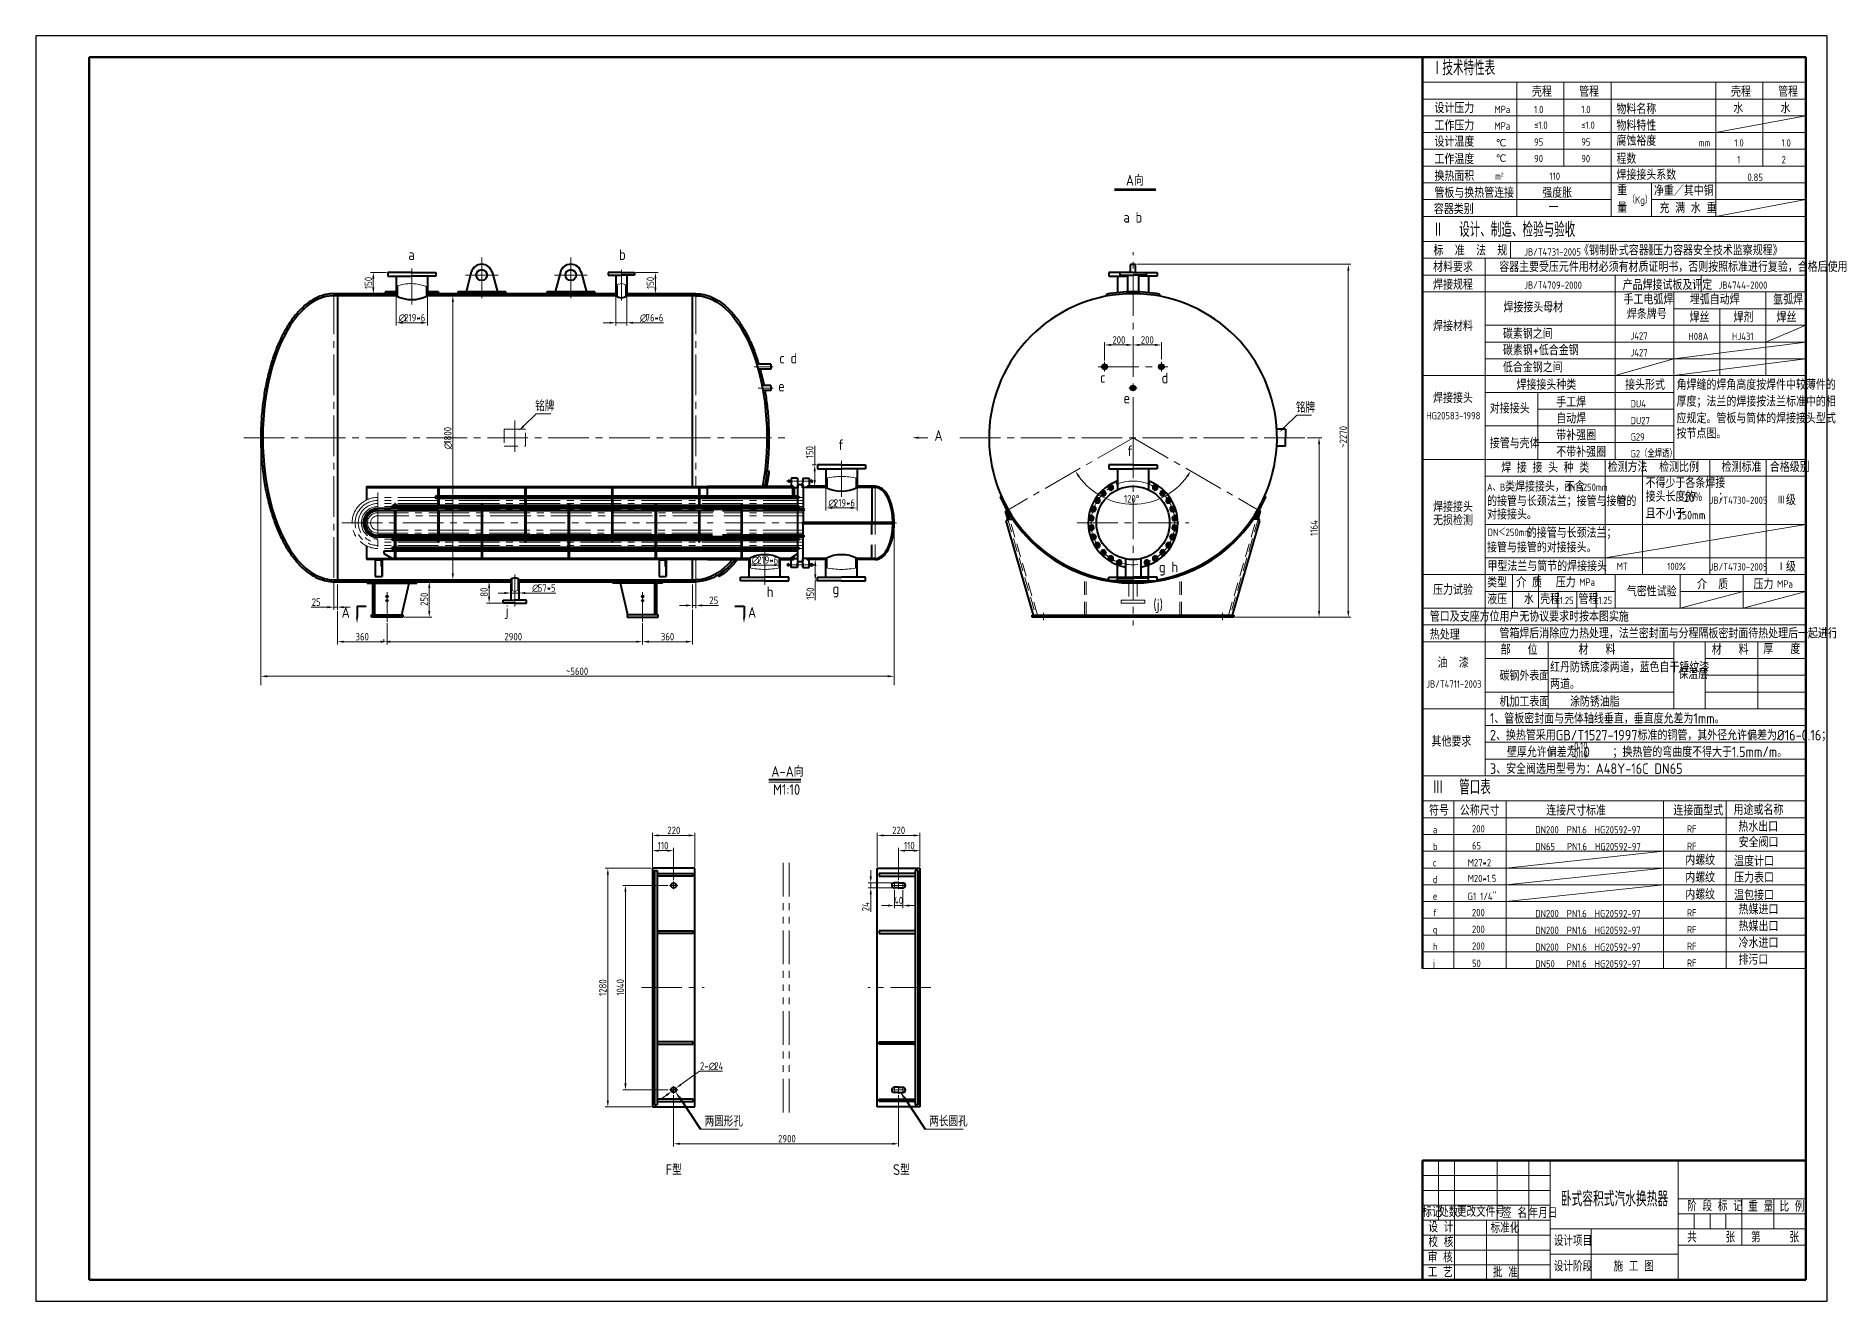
# Model space of a CAD drawing. Header units: millimetres. Extents: x -219752 to -218911, y 126587 to 127181.
import ezdxf
from ezdxf.enums import TextEntityAlignment as Align

# ---------------------------------------------------------------- set-up
doc = ezdxf.new("R2010")
doc.units = ezdxf.units.MM
for name, pattern in [('CENTER2', [28.575, 19.05, -3.175, 3.175, -3.175]), ('DASHED2', [9.525, 6.35, -3.175]), ('PHANTOM2', [31.75, 15.875, -3.175, 3.175, -3.175, 3.175, -3.175])]:
    doc.linetypes.add(name, pattern=pattern)
for name, color, linetype, lineweight in [('图层1', 7, 'Continuous', 40), ('图层2', 1, 'Continuous', 20), ('图层3', 3, 'Continuous', 20), ('图层4', 2, 'Continuous', 20), ('图层5', 3, 'DASHED2', 20), ('图层6', 4, 'CENTER2', 20), ('图层7', 6, 'PHANTOM2', 20), ('图框_内框线', 5, 'Continuous', 50)]:
    doc.layers.add(name, color=color, linetype=linetype, lineweight=lineweight)
doc.layers.add('图框_外框线', color=7, linetype='Continuous')
doc.styles.add('工程字', font='gbenor.shx', dxfattribs={"bigfont": 'gbcbig.shx'})
doc.styles.add('工程字体', font='gbenor.shx', dxfattribs={"bigfont": 'gbcbig.shx'})
doc.dimstyles.new('ISO-25', dxfattribs={"dimtxt": 3.5, "dimasz": 3, "dimexe": 1.25, "dimexo": 0.625, "dimtad": 1, "dimtxsty": '工程字体', "dimcen": 2.5, "dimclrd": 3, "dimclre": 3, "dimclrt": 2, "dimadec": 0, "dimazin": 0, "dimtfac": 1, "dimtmove": 0, "dimatfit": 3, "dimfxl": 0, "dimlwd": 13, "dimlwe": 13, "dimarcsym": 0})

msp = doc.modelspace()

# ---------------------------------------------------------------- texts
at = {"layer": '图层1', "color": 2, "style": '工程字体'}
for s, p in [('150', (-219593.686, 127061.741)), ('150', (-219461.249, 127061.741)), ('1800', (-219556.356, 126989.141)), ('~2270', (-219135.943, 126987.178)), ('∅', (-219556.356, 126986.516)), ('150', (-219386.461, 126982.301)), ('1164', (-219149.685, 126945.843)), ('250', (-219567.422, 126912.954)), ('80', (-219539.329, 126917.271)), ('150', (-219386.212, 126915.898)), ('24', (-219360.149, 126769.597)), ('1280', (-219483.591, 126729.834)), ('1040', (-219475.324, 126729.979))]:
    msp.add_text(s, height=3.5, rotation=90, dxfattribs=at).set_placement(p)
for s, p in [('∅', (-219581.195, 127046.508)), ('219*6', (-219578.57, 127046.508)), ('∅', (-219467.895, 127046.508)), ('76*6', (-219465.27, 127046.508)), ('200', (-219246.095, 127036.093)), ('200', (-219232.762, 127036.093)), ('∅', (-219379.455, 126959.575)), ('219*6', (-219376.83, 126959.575)), ('120°', (-219240.665, 126961.468)), ('∅', (-219415.489, 126932.748)), ('219*6', (-219412.864, 126932.748)), ('25', (-219622.007, 126912.984)), ('∅', (-219518.528, 126919.642)), ('57*5', (-219515.903, 126919.642)), ('25', (-219435.354, 126913.803)), ('~5600', (-219502.615, 126880.53)), ('220', (-219455.038, 126805.833)), ('220', (-219349.478, 126805.833)), ('110', (-219459.541, 126798.689)), ('110', (-219343.931, 126798.689)), ('40', (-219348.64, 126772.91)), ('2-', (-219439.707, 126695.203)), ('∅', (-219435.624, 126695.203)), ('24', (-219432.999, 126695.203)), ('2900', (-219403.049, 126661.092))]:
    msp.add_text(s, height=3.5, dxfattribs=at).set_placement(p)
at = {"layer": '图层4'}
for s, height, style, p in [('Ⅰ技术特性表', 6.8852, '工程字体', (-219096.12, 127162.053)), ('壳程', 4.918, '工程字体', (-219049.094, 127151.995)), ('管程', 4.918, '工程字体', (-219026.963, 127151.995)), ('壳程', 4.918, '工程字体', (-218955.651, 127151.995)), ('管程', 4.918, '工程字体', (-218933.52, 127151.995)), ('设计压力', 4.918, '工程字体', (-219094.896, 127144.295)), ('MPa', 3.4426, '工程字体', (-219066.638, 127144.295)), ('1.0', 3.4426, '工程字体', (-219048.085, 127144.295)), ('1.0', 3.4426, '工程字体', (-219025.954, 127144.295)), ('物料名称', 4.918, '工程字体', (-219009.446, 127143.82)), ('水', 4.918, '工程字体', (-218954.552, 127144.186)), ('水', 4.918, '工程字体', (-218932.421, 127144.186)), ('设计温度', 4.918, '工程字体', (-219094.896, 127128.516)), ('工作压力', 4.918, '工程字体', (-219094.896, 127136.098)), ('MPa', 3.4426, '工程字体', (-219066.638, 127136.553)), ('≤1.0', 3.4426, '工程字体', (-219048.085, 127136.92)), ('≤1.0', 3.4426, '工程字体', (-219025.954, 127136.92)), ('物料特性', 4.918, '工程字体', (-219009.446, 127136.054)), ('腐蚀裕度', 4.918, '工程字体', (-219009.446, 127128.936)), ('工作温度', 4.918, '工程字体', (-219094.896, 127120.319)), ('℃', 3.443, '工程字体', (-219066.071, 127128.684)), ('95', 3.4426, '工程字体', (-219048.085, 127128.993)), ('95', 3.4426, '工程字体', (-219025.954, 127129.051)), ('程数', 4.918, '工程字体', (-219009.446, 127120.474)), ('mm', 3.4426, '工程字体', (-218970.771, 127128.595)), ('1.0', 3.4426, '工程字体', (-218954.045, 127128.595)), ('1.0', 3.4426, '工程字体', (-218931.914, 127128.595)), ('换热面积', 4.918, '工程字体', (-219094.896, 127112.39)), ('℃', 3.443, '工程字体', (-219066.071, 127121.475)), ('90', 3.4426, '工程字体', (-219048.085, 127121.249)), ('90', 3.4426, '工程字体', (-219025.954, 127121.182)), ('焊接接头系数', 4.918, '工程字体', (-219009.446, 127112.938)), ('1', 3.443, '工程字体', (-218952.738, 127120.727)), ('2', 3.443, '工程字体', (-218931.914, 127120.727)), ('A向', 5, '工程字体', (-219239.769, 127110.205)), ('管板与换热管连接', 4.918, '工程字体', (-219094.896, 127104.521)), ('m', 3.443, '工程字体', (-219066.399, 127112.946)), ('2', 1.721, '工程字体', (-219063.708, 127114.587)), ('强度胀', 4.918, '工程字体', (-219044.254, 127104.521)), ('110', 3.4426, '工程字体', (-219040.86, 127112.953)), ('重', 4.918, '工程字体', (-219009.088, 127105.733)), ('净重／其中铜', 4.918, '工程字体', (-218991.857, 127105.484)), ('0.85', 3.4426, '工程字体', (-218947.931, 127112.43)), ('容器类别', 4.918, '工程字体', (-219095.134, 127096.867)), ('一', 4.918, '工程字体', (-219041.374, 127097.649)), ('量', 4.918, '工程字体', (-219009.088, 127097.537)), ('（Kg）', 3.4426, '工程字体', (-219004.137, 127101.799)), ('充 满 水 重', 4.918, '工程字体', (-218989.217, 127097.322)), ('a b ', 5, '工程字体', (-219240.914, 127092.922)), ('Ⅱ  设计、制造、检验与验收', 6.88525, '工程字体', (-219095.717, 127086.18)), ('a', 5, '工程字体', (-219576.652, 127075.384)), ('b', 5, '工程字体', (-219477.722, 127075.384)), ('材料要求', 4.918, '工程字体', (-219095.528, 127069.719)), (' 标  准  法  规', 4.91803, '工程字体', (-219098.029, 127077.425)), ('容器主要受压元件用材必须有材质证明书，否则按照标准进行复验，合格后使用', 4.91803, '工程字体', (-219064.496, 127069.737)), ('JB/T4731-2005', 3.44262, '工程字体', (-219052.789, 127077.414)), ('《钢制卧式容器》', 4.918, '工程字体', (-219026.99, 127077.501)), ('《压力容器安全技术监察规程》', 4.91803, '工程字体', (-218996.87, 127077.501)), ('焊接规程', 4.918, '工程字体', (-219095.528, 127061.381)), ('产品焊接试板及评定', 4.918, '工程字体', (-219006.511, 127061.273)), ('JB/T4709-2000', 3.44262, '工程字体', (-219052.789, 127061.817)), ('手工电弧焊 ', 4.918, '工程字体', (-219006.118, 127054.448)), ('埋弧自动焊', 4.918, '工程字体', (-218974.988, 127054.448)), ('JB4744-2000', 3.44262, '工程字体', (-218961.556, 127061.817)), ('氩弧焊', 4.918, '工程字体', (-218935.856, 127054.448)), ('焊接接头母材', 4.918, '工程字体', (-219062.509, 127050.774)), ('焊条牌号', 4.918, '工程字体', (-219004.498, 127047.591)), ('焊丝', 4.918, '工程字体', (-218975.12, 127046.108)), ('焊剂', 4.918, '工程字体', (-218954.472, 127046.108)), ('焊丝', 4.918, '工程字体', (-218934.299, 127046.108)), ('焊接材料', 4.918, '工程字体', (-219095.528, 127041.945)), ('碳素钢之间', 4.918, '工程字体', (-219062.74, 127038.314)), ('碳素钢+低合金钢', 4.918, '工程字体', (-219062.74, 127030.611)), ('J427', 3.4426, '工程字体', (-219002.846, 127037.998)), ('J427', 3.4426, '工程字体', (-219002.846, 127030.129)), ('H08A', 3.4426, '工程字体', (-218975.683, 127037.732)), ('HJ431', 3.4426, '工程字体', (-218955.154, 127037.732)), ('c d', 5, '工程字体', (-219402.483, 127026.758)), ('低合金钢之间', 4.918, '工程字体', (-219062.74, 127022.576)), ('e', 5, '工程字体', (-219403.018, 127013.657)), ('c', 5, '工程字体', (-219251.882, 127017.699)), ('d', 5, '工程字体', (-219222.974, 127017.458)), ('焊接接头种类', 4.918, '工程字体', (-219056.359, 127014.383)), ('接头形式', 4.918, '工程字体', (-219005.369, 127014.383)), ('角焊缝的焊角高度按焊件中较薄件的 ', 4.91803, '工程字体', (-218981.202, 127014.383)), ('铭牌 ', 5, '工程字体', (-219517.065, 127004.375)), ('e', 5, '工程字体', (-219240.875, 127008.031)), ('铭牌 ', 5, '工程字体', (-219159.914, 127003.703)), ('焊接接头', 4.918, '工程字体', (-219095.528, 127008.181)), ('对接接头 ', 4.918, '工程字体', (-219068.894, 127003.288)), ('手工焊', 4.918, '工程字体', (-219037.708, 127006.187)), ('DU4', 3.4426, '工程字体', (-219002.846, 127006.139)), ('厚度；法兰的焊接按法兰标准中的相', 4.91803, '工程字体', (-218981.202, 127006.514)), ('HG20583-1998', 3.44262, '工程字体', (-219098.776, 127000.55)), ('自动焊', 4.918, '工程字体', (-219037.708, 126998.584)), ('DU27', 3.4426, '工程字体', (-219002.846, 126998.27)), ('应规定。管板与筒体的焊接接头型式', 4.91803, '工程字体', (-218981.202, 126998.645)), ('f', 5, '工程字体', (-219374.883, 126986.144)), ('A', 5, '工程字体', (-219329.622, 126990.458)), ('接管与壳体', 4.918, '工程字体', (-219068.894, 126986.93)), ('带补强圈', 4.918, '工程字体', (-219037.708, 126990.712)), ('G29', 3.4426, '工程字体', (-219002.846, 126990.563)), ('按节点图。', 4.918, '工程字体', (-218981.202, 126991.531)), ('f', 5, '工程字体', (-219239.208, 126983.272)), ('不带补强圈', 4.918, '工程字体', (-219037.708, 126982.873)), ('G2（全焊透）', 3.4426, '工程字体', (-219002.846, 126982.694)), ('焊 接 接 头 种 类', 4.91803, '工程字体', (-219063.55, 126975.501)), ('检测方法', 4.918, '工程字体', (-219013.548, 126975.775)), ('检测比例', 4.918, '工程字体', (-218989.401, 126975.775)), ('检测标准', 4.918, '工程字体', (-218960.041, 126975.775)), ('合格级别', 4.918, '工程字体', (-218937.435, 126975.775)), ('A、B', 3.4426, '工程字体', (-219070.233, 126966.927)), (' 类焊接接头，不含', 4.918, '工程字体', (-219064.392, 126966.611)), ('DN＜250mm', 3.4426, '工程字体', (-219033.722, 126966.927)), ('接头长度的    ；', 4.918, '工程字体', (-218995.76, 126961.879)), ('不得少于各条焊接', 4.918, '工程字体', (-218995.76, 126968.287)), ('焊接接头', 4.918, '工程字体', (-219095.528, 126957.06)), ('对接接头。', 4.918, '工程字体', (-219070.178, 126953.513)), ('的接管与长颈法兰；接管与接管的', 4.91803, '工程字体', (-219070.178, 126959.779)), ('RT', 3.4426, '工程字体', (-219009.276, 126960.826)), ('且不小于', 4.918, '工程字体', (-218995.76, 126953.931)), ('250mm', 3.9344, '工程字体', (-218980.958, 126953.616)), ('20％', 3.9344, '工程字体', (-218977.587, 126961.78)), ('JB/T4730-2005', 3.44262, '工程字体', (-218965.722, 126960.826)), ('Ⅲ', 3.443, '工程字体', (-218933.826, 126960.826)), ('级', 4.918, '工程字体', (-218929.878, 126960.251)), ('无损检测', 4.918, '工程字体', (-219095.528, 126950.768)), ('DN＜250mm', 3.4426, '工程字体', (-219069.961, 126945.777)), ('的接管与长颈法兰；', 4.918, '工程字体', (-219051.501, 126944.891)), ('接管与接管的对接接头。', 4.91803, '工程字体', (-219070.178, 126938.041)), ('g h', 5, '工程字体', (-219224.215, 126928.741)), ('甲型法兰与筒节的焊接接头', 4.91803, '工程字体', (-219069.99, 126929.254)), ('MT', 3.4426, '工程字体', (-219009.276, 126929.796)), ('100%', 3.4426, '工程字体', (-218985.6, 126929.796)), ('JB/T4730-2005', 3.44262, '工程字体', (-218965.722, 126929.563)), ('Ⅰ', 3.443, '工程字体', (-218933.826, 126929.563)), ('级', 4.918, '工程字体', (-218929.878, 126928.988)), ('类型', 4.918, '工程字体', (-219070.138, 126921.583)), ('介 质', 4.918, '工程字体', (-219056.408, 126921.583)), ('压力', 4.918, '工程字体', (-219037.94, 126921.646)), ('MPa', 3.4426, '工程字体', (-219026.864, 126922.401)), ('介  质', 4.918, '工程字体', (-218971.652, 126920.721)), ('压力', 4.918, '工程字体', (-218945.071, 126920.783)), ('MPa', 3.4426, '工程字体', (-218933.995, 126921.538)), ('h', 5, '工程字体', (-219408.338, 126917.095)), ('g', 5, '工程字体', (-219377.503, 126918.52)), ('(j)', 5, '工程字体', (-219226.88, 126911.086)), ('压力试验', 4.918, '工程字体', (-219095.528, 126918.092)), ('液压', 4.918, '工程字体', (-219070.138, 126913.715)), ('水', 4.918, '工程字体', (-219052.897, 126913.83)), ('壳程', 4.918, '工程字体', (-219045.293, 126913.83)), ('1.25', 3.4426, '工程字体', (-219035.984, 126913.793)), ('管程', 4.918, '工程字体', (-219027.269, 126913.83)), ('1.25', 3.4426, '工程字体', (-219017.96, 126913.793)), ('气密性试验', 4.918, '工程字体', (-219004.554, 126917.374)), ('A', 5, '工程字体', (-219607.944, 126907.406)), ('j', 5, '工程字体', (-219530.92, 126908.281)), ('A', 5, '工程字体', (-219417.172, 126907.406)), ('管口及支座方位', 4.918, '工程字体', (-219097.057, 126905.564)), ('用户无协议要求时按本图实施', 4.91803, '工程字体', (-219064.36, 126905.564)), ('热处理', 4.918, '工程字体', (-219097.057, 126897.136)), ('管箱焊后消除应力热处理，法兰密封面与分程隔板密封面待热处理后一起进行精加工。', 4.91803, '工程字体', (-219064.36, 126897.695)), ('部   位', 4.918, '工程字体', (-219063.807, 126890.015)), ('材   料', 4.918, '工程字体', (-219027.245, 126890.081)), ('材   料', 4.918, '工程字体', (-218964.712, 126890.081)), ('厚   度', 4.918, '工程字体', (-218940.486, 126890.351)), ('油  漆', 4.918, '工程字体', (-219093.412, 126883.867)), ('碳钢外表面', 4.918, '工程字体', (-219064.326, 126877.827)), ('红丹防锈底漆两道，蓝色自干锤纹漆', 4.91803, '工程字体', (-219040.608, 126881.804)), ('保温层', 4.918, '工程字体', (-218980.415, 126878.615)), ('JB/T4711-2003', 3.44262, '工程字体', (-219098.776, 126874.559)), ('两道。', 4.918, '工程字体', (-219040.608, 126873.935)), ('机加工表面', 4.918, '工程字体', (-219064.326, 126865.615)), ('涂防锈油脂', 4.918, '工程字体', (-219031.258, 126865.615)), ('1、管板密封面与壳体轴线垂直，垂直度允差为1mm。', 4.91803, '工程字体', (-219068.85, 126857.717)), ('其他要求', 4.918, '工程字体', (-219096.299, 126846.915)), ('2、换热管采用GB/T1527-1997标准的铜管，其外径允许偏差为%%c16-0.16；', 4.91803, '工程字体', (-219068.85, 126849.848)), ('+0.10', 3.4426, '工程字体', (-219031.324, 126845.517)), ('   壁厚允许偏差为1.0    ；换热管的弯曲度不得大于1.5mm/m。', 4.91803, '工程字体', (-219068.85, 126841.98)), ('-0.10', 3.4426, '工程字体', (-219031.324, 126841.688)), ('A-A向', 5, '工程字体', (-219406.216, 126832.734)), ('Ⅲ  管口表', 6.8852, '工程字体', (-219095.717, 126824.418)), ('3、安全阀选用型号为：A48Y-16C DN65', 4.91803, '工程字体', (-219068.85, 126834.111)), ('M1:10', 5, '工程字体', (-219405.391, 126824.268)), ('符号', 4.918, '工程字体', (-219097.417, 126814.546)), ('公称尺寸', 4.918, '工程字体', (-219082.969, 126814.546)), ('连接尺寸标准', 4.918, '工程字体', (-219042.411, 126814.546)), ('连接面型式', 4.918, '工程字体', (-218982.712, 126814.546)), ('用途或名称', 4.918, '工程字体', (-218954.434, 126814.835)), ('a', 3.443, '工程字体', (-219095.629, 126806.233)), ('200', 3.4426, '工程字体', (-219077.261, 126806.632)), ('DN200  PN1.6  HG20592-97', 3.44262, '工程字体', (-219047.578, 126806.147)), ('RF', 3.4426, '工程字体', (-218976.37, 126806.497)), ('热水出口', 4.918, '工程字体', (-218952.221, 126806.966)), ('b', 3.443, '工程字体', (-219095.629, 126798.364)), ('65', 3.4426, '工程字体', (-219077.261, 126798.63)), ('DN65   PN1.6  HG20592-97', 3.44262, '工程字体', (-219047.578, 126798.278)), ('RF', 3.4426, '工程字体', (-218976.37, 126798.346)), ('安全阀口', 4.918, '工程字体', (-218952.095, 126799.569)), ('c', 3.443, '工程字体', (-219095.629, 126790.671)), ('M27*2', 3.4426, '工程字体', (-219079.216, 126790.686)), ('内螺纹', 4.918, '工程字体', (-218977.148, 126791.232)), ('温度计口', 4.918, '工程字体', (-218954.19, 126790.698)), ('d', 3.443, '工程字体', (-219095.629, 126782.802)), ('M20*1.5', 3.4426, '工程字体', (-219079.216, 126783.278)), ('内螺纹', 4.918, '工程字体', (-218977.148, 126783.094)), ('压力表口', 4.918, '工程字体', (-218954.19, 126783.026)), ('e', 3.443, '工程字体', (-219095.629, 126775.037)), ('G1 1/4"', 3.5, '工程字', (-219079.333, 126774.843)), ('内螺纹', 4.918, '工程字体', (-218977.148, 126775.07)), ('温包接口', 4.918, '工程字体', (-218954.19, 126774.745)), ('热媒进口', 4.918, '工程字体', (-218952.095, 126768.094)), ('f', 3.443, '工程字体', (-219095.629, 126767.168)), ('200', 3.4426, '工程字体', (-219077.261, 126767.288)), ('DN200  PN1.6  HG20592-97', 3.44262, '工程字体', (-219047.578, 126766.803)), ('RF', 3.4426, '工程字体', (-218976.37, 126767.153)), ('热媒出口', 4.918, '工程字体', (-218952.095, 126760.225)), ('g', 3.443, '工程字体', (-219095.629, 126759.3)), ('200', 3.4426, '工程字体', (-219077.261, 126759.419)), ('DN200  PN1.6  HG20592-97', 3.44262, '工程字体', (-219047.578, 126758.934)), ('RF', 3.4426, '工程字体', (-218976.37, 126759.284)), ('冷水进口', 4.918, '工程字体', (-218952.095, 126752.356)), ('h', 3.443, '工程字体', (-219095.629, 126751.431)), ('200', 3.4426, '工程字体', (-219077.261, 126751.55)), ('DN200  PN1.6  HG20592-97', 3.44262, '工程字体', (-219047.578, 126751.065)), ('RF', 3.4426, '工程字体', (-218976.37, 126751.415)), ('排污口', 4.918, '工程字体', (-218952.169, 126744.487)), ('j', 3.443, '工程字体', (-219095.629, 126743.562)), ('50', 3.4426, '工程字体', (-219077.261, 126743.428)), ('DN50   PN1.6  HG20592-97', 3.44262, '工程字体', (-219047.578, 126743.196)), ('RF', 3.4426, '工程字体', (-218976.37, 126743.546)), ('两圆形孔', 5, '工程字体', (-219437.553, 126668.575)), ('两长圆孔', 5, '工程字体', (-219332.065, 126668.575)), ('F型', 5, '工程字体', (-219455.844, 126645.826)), ('S型', 5, '工程字体', (-219349.085, 126645.826)), ('标记', 5, '工程字', (-219100.55, 126626.016)), ('处数', 5, '工程字', (-219092.699, 126626.016)), ('更改文件号', 5, '工程字', (-219084.313, 126626.164)), ('签 名', 5, '工程字', (-219063.153, 126625.577)), ('年月日', 5, '工程字', (-219050.668, 126625.577)), ('阶 段 标 记', 5, '工程字', (-218976.243, 126628.802)), ('重 量', 5, '工程字', (-218947.538, 126628.602)), ('比 例', 5, '工程字', (-218932.868, 126628.602)), ('设 计', 5, '工程字', (-219097.734, 126618.925)), ('标准化', 5, '工程字', (-219068.512, 126618.577)), ('校 核', 5, '工程字', (-219097.734, 126611.925)), ('设计项目', 5, '工程字', (-219038.869, 126612.514)), ('共     张', 5, '工程字', (-218976.243, 126614.163)), ('第     张', 5, '工程字', (-218946.243, 126614.163)), ('审 核', 5, '工程字', (-219098.023, 126604.725)), ('设计阶段', 5, '工程字', (-219038.869, 126600.514)), ('施 工 图', 5, '工程字', (-219010.83, 126600.514)), ('工 艺', 5, '工程字', (-219098.023, 126597.725)), ('批 准', 5, '工程字', (-219067.481, 126597.725))]:
    msp.add_text(s, height=height, dxfattribs=dict(at, style=style)).set_placement(p)
at = {"layer": '图层4', "style": '工程字体'}
msp.add_attdef('卧式容积式汽水换热器', text='xxx1', height=7, dxfattribs=at).set_placement((-219010.365, 126634.956), align=Align.MIDDLE)

# ---------------------------------------------------------------- blocks, each defined once
blk = doc.blocks.new('*D3')
at = {"layer": 'Defpoints', "color": 0}
for p in [(-219609.95, 126911.11), (-219586.62, 126905.47), (-219609.95, 126896.16)]:
    blk.add_point(p, dxfattribs=at)
at = {"layer": '图层1', "color": 3, "lineweight": 13}
for p, q in [((-219609.95, 126910.48), (-219609.95, 126894.91)), ((-219586.62, 126904.85), (-219586.62, 126894.91)), ((-219589.62, 126896.16), (-219606.95, 126896.16))]:
    blk.add_line(p, q, dxfattribs=at)
at = {"layer": '图层1', "color": 3}
for points in [[(-219606.95, 126896.66), (-219606.95, 126895.66), (-219609.95, 126896.16)], [(-219589.62, 126896.66), (-219589.62, 126895.66), (-219586.62, 126896.16)]]:
    blk.add_solid(points, dxfattribs=at)
at = {"layer": '图层1', "color": 2, "insert": (-219598.28, 126898.53), "char_height": 3.5, "attachment_point": 5, "style": '工程字体'}
blk.add_mtext('360', dxfattribs=at)
blk = doc.blocks.new('*D5')
at = {"layer": 'Defpoints', "color": 0}
for p in [(-219588.12, 126896.16), (-219588.12, 126895.91), (-219466.62, 126895.56)]:
    blk.add_point(p, dxfattribs=at)
at = {"layer": '图层1', "color": 3, "lineweight": 13}
for p, q in [((-219588.12, 126896.53), (-219588.12, 126897.41)), ((-219469.62, 126896.16), (-219585.12, 126896.16)), ((-219466.62, 126896.18), (-219466.62, 126897.41))]:
    blk.add_line(p, q, dxfattribs=at)
at = {"layer": '图层1', "color": 3}
for points in [[(-219585.12, 126896.66), (-219585.12, 126895.66), (-219588.12, 126896.16)], [(-219469.62, 126896.66), (-219469.62, 126895.66), (-219466.62, 126896.16)]]:
    blk.add_solid(points, dxfattribs=at)
at = {"layer": '图层1', "color": 2, "insert": (-219527.37, 126898.53), "char_height": 3.5, "attachment_point": 5, "style": '工程字体'}
blk.add_mtext('2900', dxfattribs=at)
blk = doc.blocks.new('*D6')
at = {"layer": 'Defpoints', "color": 0}
for p in [(-219443.28, 126911.93), (-219466.62, 126905.47), (-219466.62, 126896.16)]:
    blk.add_point(p, dxfattribs=at)
at = {"layer": '图层1', "color": 3, "lineweight": 13}
for p, q in [((-219443.28, 126911.3), (-219443.28, 126894.91)), ((-219466.62, 126904.85), (-219466.62, 126894.91)), ((-219446.28, 126896.16), (-219463.62, 126896.16))]:
    blk.add_line(p, q, dxfattribs=at)
at = {"layer": '图层1', "color": 3}
for points in [[(-219463.62, 126896.66), (-219463.62, 126895.66), (-219466.62, 126896.16)], [(-219446.28, 126896.66), (-219446.28, 126895.66), (-219443.28, 126896.16)]]:
    blk.add_solid(points, dxfattribs=at)
at = {"layer": '图层1', "color": 2, "insert": (-219454.95, 126898.53), "char_height": 3.5, "attachment_point": 5, "style": '工程字体'}
blk.add_mtext('360', dxfattribs=at)

# ---------------------------------------------------------------- dimensions: what is measured, and where the dimension line sits
at = {"layer": '图层1'}
for base, p1, p2, text, picture, middle in [((-219609.949, 126896.158), (-219586.616, 126905.473), (-219609.949, 126911.109), '360', '*D3', (-219598.282, 126898.533)), ((-219466.616, 126896.158), (-219443.282, 126911.928), (-219466.616, 126905.473), '360', '*D6', (-219454.949, 126898.533)), ((-219588.116, 126896.158), (-219466.616, 126895.559), (-219588.116, 126895.908), '2900', '*D5', (-219527.366, 126898.533))]:
    dim = msp.add_linear_dim(base=base, p1=p1, p2=p2, text=text, dimstyle='ISO-25', dxfattribs=at)
    dim.commit()
    dim.dimension.update_dxf_attribs({"geometry": picture, "text_midpoint": middle})

# ---------------------------------------------------------------- hatches: boundary and pattern name
at = {"layer": '图层1'}
for points in [[(-219459.861, 126787.893), (-219459.861, 126787.272), (-219459.164, 126787.272)], [(-219459.861, 126785.451), (-219459.861, 126786.072), (-219459.164, 126786.072)], [(-219338.651, 126787.893), (-219338.651, 126787.272), (-219339.348, 126787.272)], [(-219338.651, 126785.451), (-219338.651, 126786.072), (-219339.348, 126786.072)], [(-219459.861, 126760.993), (-219459.861, 126760.372), (-219459.164, 126760.372)], [(-219459.861, 126758.551), (-219459.861, 126759.172), (-219459.164, 126759.172)], [(-219338.651, 126760.993), (-219338.651, 126760.372), (-219339.348, 126760.372)], [(-219338.651, 126758.551), (-219338.651, 126759.172), (-219339.348, 126759.172)], [(-219459.861, 126708.993), (-219459.861, 126708.372), (-219459.164, 126708.372)], [(-219459.861, 126706.551), (-219459.861, 126707.172), (-219459.164, 126707.172)], [(-219338.651, 126708.993), (-219338.651, 126708.372), (-219339.348, 126708.372)], [(-219338.651, 126706.551), (-219338.651, 126707.172), (-219339.348, 126707.172)], [(-219459.861, 126682.093), (-219459.861, 126681.472), (-219459.164, 126681.472)], [(-219459.861, 126679.651), (-219459.861, 126680.272), (-219459.164, 126680.272)], [(-219338.651, 126682.093), (-219338.651, 126681.472), (-219339.348, 126681.472)], [(-219338.651, 126679.651), (-219338.651, 126680.272), (-219339.348, 126680.272)]]:
    msp.add_hatch(color=3, dxfattribs=at).paths.add_polyline_path(points)

# ---------------------------------------------------------------- linework, layer by layer
for p, q in [((-219522.593, 126997.307), (-219516.577, 127003.162)), ((-219165.441, 126996.635), (-219159.426, 127002.489))]:
    msp.add_line(p, q)
for points in [[(-219522.244, 126996.949), (-219524.743, 126995.215), (-219522.942, 126997.666)], [(-219165.093, 126996.277), (-219167.591, 126994.543), (-219165.79, 126996.993)]]:
    msp.add_solid(points)
for p, q in [((-219245.138, 127108.638), (-219225.716, 127108.638)), ((-219586.326, 127069.513), (-219586.326, 127067.78)), ((-219574.993, 127069.513), (-219586.326, 127069.513)), ((-219586.326, 127067.78), (-219574.993, 127067.78)), ((-219582.293, 127067.78), (-219582.293, 127058.58)), ((-219574.993, 127069.513), (-219563.659, 127069.513)), ((-219563.659, 127067.78), (-219574.993, 127067.78)), ((-219567.693, 127067.78), (-219567.693, 127058.58)), ((-219563.659, 127069.513), (-219563.659, 127067.78)), ((-219547.08, 127069.593), (-219549.531, 127060.447)), ((-219537.292, 127069.593), (-219534.841, 127060.447)), ((-219505.241, 127069.593), (-219507.692, 127060.447)), ((-219495.453, 127069.593), (-219493.002, 127060.447)), ((-219476.616, 127069.513), (-219482.782, 127069.513)), ((-219482.782, 127069.513), (-219482.782, 127068.18)), ((-219482.782, 127068.18), (-219476.616, 127068.18)), ((-219479.149, 127068.18), (-219479.149, 127058.58)), ((-219476.616, 127069.513), (-219470.449, 127069.513)), ((-219470.449, 127068.18), (-219476.616, 127068.18)), ((-219474.082, 127068.18), (-219474.082, 127058.58)), ((-219470.449, 127069.513), (-219470.449, 127068.18)), ((-219237.602, 127069.513), (-219247.735, 127069.513)), ((-219247.735, 127069.513), (-219247.735, 127067.78)), ((-219247.735, 127067.78), (-219238.935, 127067.78)), ((-219243.702, 127067.78), (-219243.702, 127060.057)), ((-219242.569, 127069.513), (-219242.569, 127068.18)), ((-219236.402, 127069.513), (-219242.569, 127069.513)), ((-219242.569, 127068.18), (-219236.402, 127068.18)), ((-219238.935, 127068.18), (-219238.935, 127060.4)), ((-219235.202, 127073.247), (-219237.602, 127073.247)), ((-219237.602, 127069.513), (-219237.602, 127073.247)), ((-219236.402, 127069.513), (-219230.235, 127069.513)), ((-219230.235, 127068.18), (-219236.402, 127068.18)), ((-219235.202, 127069.513), (-219235.202, 127073.247)), ((-219235.202, 127069.513), (-219225.069, 127069.513)), ((-219233.869, 127068.18), (-219233.869, 127060.4)), ((-219225.069, 127067.78), (-219233.869, 127067.78)), ((-219230.235, 127069.513), (-219230.235, 127068.18)), ((-219229.102, 127067.78), (-219229.102, 127060.057)), ((-219225.069, 127069.513), (-219225.069, 127067.78)), ((-219582.293, 127059.513), (-219611.616, 127059.513)), ((-219582.293, 127058.58), (-219611.616, 127058.58)), ((-219609.949, 127059.513), (-219609.949, 126924.313)), ((-219582.293, 127060.447), (-219587.452, 127060.447)), ((-219587.452, 127060.447), (-219587.452, 127059.513)), ((-219581.893, 127063.189), (-219581.893, 127058.372)), ((-219568.093, 127062.906), (-219568.093, 127058.372)), ((-219562.534, 127060.447), (-219567.693, 127060.447)), ((-219479.149, 127059.513), (-219567.693, 127059.513)), ((-219479.149, 127058.58), (-219567.693, 127058.58)), ((-219562.534, 127060.447), (-219562.534, 127059.513)), ((-219530.917, 127060.447), (-219553.455, 127060.447)), ((-219553.455, 127060.447), (-219553.455, 127059.513)), ((-219530.917, 127060.447), (-219530.917, 127059.513)), ((-219511.616, 127060.447), (-219511.616, 127059.513)), ((-219489.078, 127060.447), (-219511.616, 127060.447)), ((-219489.078, 127060.447), (-219489.078, 127059.513)), ((-219478.749, 127063.427), (-219478.749, 127058.283)), ((-219474.482, 127063.615), (-219474.482, 127058.283)), ((-219441.616, 127059.513), (-219474.082, 127059.513)), ((-219441.616, 127058.58), (-219474.082, 127058.58)), ((-219443.282, 126968.98), (-219443.282, 127059.513)), ((-219248.861, 127059.305), (-219248.861, 127058.355)), ((-219223.943, 127059.305), (-219223.943, 127058.355)), ((-219406.444, 127026.413), (-219413.093, 127026.413)), ((-219406.444, 127026.413), (-219406.444, 127024.08)), ((-219406.444, 127024.08), (-219412.419, 127024.08)), ((-219406.444, 127016.413), (-219410.615, 127016.413)), ((-219406.444, 127016.413), (-219406.444, 127014.08)), ((-219406.444, 127014.08), (-219410.179, 127014.08)), ((-219164.789, 126995.913), (-219168.92, 126995.913)), ((-219164.789, 126995.913), (-219164.789, 126991.913)), ((-219164.789, 126987.913), (-219164.789, 126991.913)), ((-219164.789, 126987.913), (-219168.92, 126987.913)), ((-219408.249, 126976.474), (-219407.322, 126976.365)), ((-219373.253, 126979.113), (-219384.586, 126979.113)), ((-219384.586, 126979.113), (-219384.586, 126977.38)), ((-219384.586, 126977.38), (-219373.253, 126977.38)), ((-219380.553, 126977.38), (-219380.553, 126968.58)), ((-219373.253, 126979.113), (-219361.92, 126979.113)), ((-219361.92, 126977.38), (-219373.253, 126977.38)), ((-219365.953, 126977.38), (-219365.953, 126968.58)), ((-219361.92, 126979.113), (-219361.92, 126977.38)), ((-219247.735, 126979.113), (-219247.735, 126977.38)), ((-219236.402, 126979.113), (-219247.735, 126979.113)), ((-219247.735, 126977.38), (-219236.402, 126977.38)), ((-219243.702, 126977.38), (-219243.702, 126967.487)), ((-219236.402, 126979.113), (-219225.069, 126979.113)), ((-219225.069, 126977.38), (-219236.402, 126977.38)), ((-219229.102, 126977.38), (-219229.102, 126967.487)), ((-219225.069, 126979.113), (-219225.069, 126977.38)), ((-219596.22, 126968.98), (-219436.22, 126968.98)), ((-219596.22, 126968.98), (-219596.22, 126962.721)), ((-219596.22, 126968.58), (-219436.22, 126968.58)), ((-219562.72, 126968.3), (-219562.72, 126959.977)), ((-219562.32, 126968.3), (-219562.72, 126968.3)), ((-219562.32, 126968.3), (-219562.32, 126964.307)), ((-219521.92, 126968.3), (-219521.92, 126964.307)), ((-219521.52, 126968.3), (-219521.92, 126968.3)), ((-219521.52, 126968.3), (-219521.52, 126964.307)), ((-219481.12, 126968.3), (-219481.12, 126964.307)), ((-219480.72, 126968.3), (-219481.12, 126968.3)), ((-219480.72, 126968.3), (-219480.72, 126964.307)), ((-219440.32, 126968.3), (-219440.32, 126964.307)), ((-219439.92, 126968.3), (-219440.32, 126968.3)), ((-219439.92, 126968.3), (-219439.92, 126964.307)), ((-219436.22, 126969.113), (-219396.22, 126969.113)), ((-219436.22, 126964.44), (-219436.22, 126969.113)), ((-219436.22, 126968.58), (-219393.953, 126968.58)), ((-219398.513, 126972.169), (-219397.65, 126970.903)), ((-219397.679, 126972.167), (-219398.51, 126970.972)), ((-219393.953, 126972.913), (-219396.886, 126972.913)), ((-219396.886, 126972.913), (-219396.886, 126969.113)), ((-219396.02, 126969.247), (-219396.886, 126969.247)), ((-219396.22, 126969.247), (-219396.22, 126968.58)), ((-219396.22, 126968.58), (-219396.22, 126964.44)), ((-219396.02, 126969.247), (-219395.531, 126968.58)), ((-219395.531, 126968.58), (-219395.531, 126964.44)), ((-219393.953, 126972.913), (-219393.953, 126970.674)), ((-219393.553, 126970.413), (-219393.953, 126970.674)), ((-219393.553, 126970.08), (-219393.953, 126970.08)), ((-219393.953, 126970.08), (-219393.953, 126964.307)), ((-219393.953, 126969.976), (-219393.753, 126969.976)), ((-219393.953, 126968.693), (-219393.753, 126968.693)), ((-219393.953, 126968.463), (-219393.753, 126968.463)), ((-219393.753, 126969.976), (-219393.753, 126968.463)), ((-219393.753, 126969.976), (-219391.553, 126969.976)), ((-219393.553, 126970.413), (-219393.553, 126970.08)), ((-219391.753, 126970.413), (-219391.353, 126970.674)), ((-219391.753, 126970.413), (-219391.753, 126970.08)), ((-219391.753, 126970.08), (-219391.353, 126970.08)), ((-219391.553, 126968.463), (-219391.553, 126969.976)), ((-219391.553, 126969.976), (-219391.353, 126969.976)), ((-219391.553, 126968.693), (-219391.353, 126968.693)), ((-219391.286, 126968.463), (-219391.553, 126968.463)), ((-219391.553, 126968.463), (-219391.286, 126968.463)), ((-219391.353, 126972.913), (-219388.42, 126972.913)), ((-219391.353, 126972.913), (-219391.353, 126970.674)), ((-219391.353, 126970.08), (-219391.353, 126968.463)), ((-219380.553, 126968.58), (-219391.353, 126968.58)), ((-219391.286, 126968.463), (-219391.286, 126963.907)), ((-219389.286, 126969.247), (-219389.775, 126968.58)), ((-219389.286, 126969.247), (-219388.42, 126969.247)), ((-219389.086, 126969.247), (-219389.086, 126968.58)), ((-219380.553, 126969.113), (-219389.086, 126969.113)), ((-219388.42, 126972.913), (-219388.42, 126969.113)), ((-219387.884, 126972.169), (-219387.02, 126970.903)), ((-219387.05, 126972.167), (-219387.88, 126970.972)), ((-219380.153, 126972.986), (-219380.153, 126968.385)), ((-219366.353, 126973.051), (-219366.353, 126968.385)), ((-219357.42, 126969.113), (-219365.953, 126969.113)), ((-219357.42, 126968.58), (-219365.953, 126968.58)), ((-219359.086, 126969.113), (-219359.086, 126952.247)), ((-219250.641, 126967.06), (-219251.548, 126966.152)), ((-219251.548, 126966.152), (-219251.216, 126964.912)), ((-219249.401, 126966.727), (-219250.641, 126967.06)), ((-219249.069, 126965.488), (-219249.401, 126966.727)), ((-219246.913, 126969.848), (-219248, 126969.165)), ((-219248, 126969.165), (-219247.952, 126967.883)), ((-219247.952, 126967.883), (-219246.817, 126967.283)), ((-219245.778, 126969.249), (-219246.913, 126969.848)), ((-219246.817, 126967.283), (-219245.73, 126967.966)), ((-219245.73, 126967.966), (-219245.778, 126969.249)), ((-219243.87, 126971.314), (-219244.109, 126970.053)), ((-219244.109, 126970.053), (-219243.702, 126969.702)), ((-219243.702, 126971.373), (-219243.87, 126971.314)), ((-219228.934, 126971.314), (-219229.102, 126971.373)), ((-219229.102, 126969.702), (-219228.695, 126970.053)), ((-219228.695, 126970.053), (-219228.934, 126971.314)), ((-219227.025, 126969.249), (-219227.073, 126967.966)), ((-219227.073, 126967.966), (-219225.987, 126967.283)), ((-219225.891, 126969.848), (-219227.025, 126969.249)), ((-219225.987, 126967.283), (-219224.852, 126967.883)), ((-219224.804, 126969.165), (-219225.891, 126969.848)), ((-219224.852, 126967.883), (-219224.804, 126969.165)), ((-219223.403, 126966.727), (-219223.735, 126965.488)), ((-219222.163, 126967.06), (-219223.403, 126966.727)), ((-219221.256, 126966.152), (-219222.163, 126967.06)), ((-219221.588, 126964.912), (-219221.256, 126966.152)), ((-219391.02, 126958.667), (-219591.02, 126958.667)), ((-219433.257, 126957.6), (-219591.02, 126957.6)), ((-219584.43, 126959.944), (-219584.397, 126959.977)), ((-219584.43, 126959.21), (-219584.43, 126959.944)), ((-219584.397, 126959.177), (-219584.43, 126959.21)), ((-219393.31, 126959.977), (-219584.397, 126959.977)), ((-219584.397, 126959.177), (-219584.397, 126959.977)), ((-219393.31, 126959.177), (-219584.397, 126959.177)), ((-219583.12, 126960.311), (-219583.821, 126960.311)), ((-219583.821, 126960.311), (-219583.821, 126959.577)), ((-219583.821, 126958.843), (-219583.821, 126959.577)), ((-219583.12, 126958.843), (-219583.821, 126958.843)), ((-219583.47, 126960.311), (-219583.47, 126959.577)), ((-219583.47, 126958.843), (-219583.47, 126959.577)), ((-219583.12, 126960.913), (-219583.12, 126958.667)), ((-219582.72, 126960.913), (-219583.12, 126960.913)), ((-219583.12, 126957.6), (-219583.12, 126946.227)), ((-219582.72, 126960.913), (-219582.72, 126959.977)), ((-219562.72, 126960.11), (-219582.72, 126960.11)), ((-219562.72, 126960.044), (-219582.72, 126960.044)), ((-219582.72, 126958.667), (-219582.72, 126959.177)), ((-219582.72, 126959.177), (-219582.72, 126958.667)), ((-219562.72, 126959.11), (-219582.72, 126959.11)), ((-219562.72, 126959.044), (-219582.72, 126959.044)), ((-219582.72, 126957.6), (-219582.72, 126946.227)), ((-219581.276, 126959.177), (-219581.276, 126959.977)), ((-219563.997, 126964.307), (-219564.03, 126964.274)), ((-219564.03, 126964.274), (-219564.03, 126963.54)), ((-219564.03, 126963.54), (-219563.997, 126963.507)), ((-219393.31, 126964.307), (-219563.997, 126964.307)), ((-219563.997, 126964.307), (-219563.997, 126963.507)), ((-219393.31, 126963.507), (-219563.997, 126963.507)), ((-219562.72, 126964.641), (-219563.421, 126964.641)), ((-219563.421, 126964.641), (-219563.421, 126963.907)), ((-219563.421, 126963.173), (-219563.421, 126963.907)), ((-219562.72, 126963.173), (-219563.421, 126963.173)), ((-219563.07, 126964.641), (-219563.07, 126963.907)), ((-219563.07, 126963.173), (-219563.07, 126963.907)), ((-219562.72, 126959.177), (-219562.72, 126958.667)), ((-219562.72, 126957.6), (-219562.72, 126946.227)), ((-219521.92, 126964.44), (-219562.32, 126964.44)), ((-219521.92, 126964.374), (-219562.32, 126964.374)), ((-219562.32, 126963.507), (-219562.32, 126959.977)), ((-219521.92, 126963.44), (-219562.32, 126963.44)), ((-219521.92, 126963.374), (-219562.32, 126963.374)), ((-219542.32, 126960.11), (-219562.32, 126960.11)), ((-219542.32, 126960.044), (-219562.32, 126960.044)), ((-219562.32, 126959.177), (-219562.32, 126958.667)), ((-219542.32, 126959.11), (-219562.32, 126959.11)), ((-219542.32, 126959.044), (-219562.32, 126959.044)), ((-219562.32, 126957.6), (-219562.32, 126946.227)), ((-219560.876, 126964.307), (-219560.876, 126963.507)), ((-219542.32, 126960.913), (-219542.32, 126959.977)), ((-219541.92, 126960.913), (-219542.32, 126960.913)), ((-219542.32, 126959.177), (-219542.32, 126958.667)), ((-219542.32, 126957.6), (-219542.32, 126946.227)), ((-219541.92, 126960.913), (-219541.92, 126959.977)), ((-219521.92, 126960.11), (-219541.92, 126960.11)), ((-219521.92, 126960.044), (-219541.92, 126960.044)), ((-219541.92, 126959.177), (-219541.92, 126958.667)), ((-219521.92, 126959.11), (-219541.92, 126959.11)), ((-219521.92, 126959.044), (-219541.92, 126959.044)), ((-219541.92, 126957.6), (-219541.92, 126946.227)), ((-219521.92, 126963.507), (-219521.92, 126959.977)), ((-219521.92, 126959.177), (-219521.92, 126958.667)), ((-219521.92, 126957.6), (-219521.92, 126946.227)), ((-219481.12, 126964.44), (-219521.52, 126964.44)), ((-219481.12, 126964.374), (-219521.52, 126964.374)), ((-219521.52, 126963.507), (-219521.52, 126959.977)), ((-219481.12, 126963.44), (-219521.52, 126963.44)), ((-219481.12, 126963.374), (-219521.52, 126963.374)), ((-219501.52, 126960.11), (-219521.52, 126960.11)), ((-219501.52, 126960.044), (-219521.52, 126960.044)), ((-219521.52, 126959.177), (-219521.52, 126958.667)), ((-219501.52, 126959.11), (-219521.52, 126959.11)), ((-219501.52, 126959.044), (-219521.52, 126959.044)), ((-219521.52, 126957.6), (-219521.52, 126946.227)), ((-219501.52, 126960.913), (-219501.52, 126959.977)), ((-219501.52, 126960.913), (-219501.12, 126960.913)), ((-219501.52, 126959.177), (-219501.52, 126958.667)), ((-219501.52, 126957.6), (-219501.52, 126946.227)), ((-219501.12, 126960.913), (-219501.12, 126959.977)), ((-219481.12, 126960.11), (-219501.12, 126960.11)), ((-219481.12, 126960.044), (-219501.12, 126960.044)), ((-219501.12, 126959.177), (-219501.12, 126958.667)), ((-219481.12, 126959.11), (-219501.12, 126959.11)), ((-219481.12, 126959.044), (-219501.12, 126959.044)), ((-219501.12, 126957.6), (-219501.12, 126946.227)), ((-219481.12, 126963.507), (-219481.12, 126959.977)), ((-219481.12, 126959.177), (-219481.12, 126958.667)), ((-219481.12, 126957.6), (-219481.12, 126946.227)), ((-219440.32, 126964.44), (-219480.72, 126964.44)), ((-219440.32, 126964.374), (-219480.72, 126964.374)), ((-219480.72, 126963.507), (-219480.72, 126959.977)), ((-219440.32, 126963.44), (-219480.72, 126963.44)), ((-219440.32, 126963.374), (-219480.72, 126963.374)), ((-219460.72, 126960.11), (-219480.72, 126960.11)), ((-219460.72, 126960.044), (-219480.72, 126960.044)), ((-219480.72, 126959.177), (-219480.72, 126958.667)), ((-219460.72, 126959.11), (-219480.72, 126959.11)), ((-219460.72, 126959.044), (-219480.72, 126959.044)), ((-219480.72, 126957.6), (-219480.72, 126946.227)), ((-219460.72, 126960.913), (-219460.72, 126959.977)), ((-219460.72, 126960.913), (-219460.32, 126960.913)), ((-219460.72, 126959.177), (-219460.72, 126958.667)), ((-219460.72, 126957.6), (-219460.72, 126946.227)), ((-219460.32, 126960.913), (-219460.32, 126959.977)), ((-219440.32, 126960.11), (-219460.32, 126960.11)), ((-219440.32, 126960.044), (-219460.32, 126960.044)), ((-219460.32, 126959.177), (-219460.32, 126958.667)), ((-219440.32, 126959.11), (-219460.32, 126959.11)), ((-219440.32, 126959.044), (-219460.32, 126959.044)), ((-219460.32, 126957.6), (-219460.32, 126946.227)), ((-219440.32, 126963.507), (-219440.32, 126959.977)), ((-219440.32, 126959.177), (-219440.32, 126958.667)), ((-219440.32, 126957.6), (-219440.32, 126946.227)), ((-219393.953, 126964.44), (-219439.92, 126964.44)), ((-219393.953, 126964.374), (-219439.92, 126964.374)), ((-219439.92, 126963.507), (-219439.92, 126959.977)), ((-219393.953, 126963.44), (-219439.92, 126963.44)), ((-219393.953, 126963.374), (-219439.92, 126963.374)), ((-219420.32, 126960.11), (-219439.92, 126960.11)), ((-219420.32, 126960.044), (-219439.92, 126960.044)), ((-219439.92, 126959.177), (-219439.92, 126958.667)), ((-219420.32, 126959.11), (-219439.92, 126959.11)), ((-219420.32, 126959.044), (-219439.92, 126959.044)), ((-219439.92, 126957.6), (-219439.92, 126946.227)), ((-219391.02, 126957.6), (-219429.169, 126957.6)), ((-219420.32, 126960.913), (-219420.32, 126959.977)), ((-219420.32, 126960.913), (-219419.92, 126960.913)), ((-219420.32, 126959.177), (-219420.32, 126958.667)), ((-219420.32, 126957.6), (-219420.32, 126946.227)), ((-219419.92, 126959.977), (-219419.92, 126960.913)), ((-219393.953, 126960.11), (-219419.92, 126960.11)), ((-219393.953, 126960.044), (-219419.92, 126960.044)), ((-219419.92, 126958.667), (-219419.92, 126959.177)), ((-219393.953, 126959.11), (-219419.92, 126959.11)), ((-219393.953, 126959.044), (-219419.92, 126959.044)), ((-219419.92, 126946.227), (-219419.92, 126957.6)), ((-219393.953, 126963.507), (-219393.953, 126959.977)), ((-219393.953, 126959.177), (-219393.953, 126958.667)), ((-219393.953, 126957.6), (-219393.953, 126946.227)), ((-219393.31, 126964.307), (-219393.31, 126963.507)), ((-219393.31, 126964.307), (-219393.064, 126963.907)), ((-219393.064, 126963.907), (-219393.31, 126963.507)), ((-219393.064, 126959.577), (-219393.31, 126959.977)), ((-219393.31, 126959.177), (-219393.31, 126959.977)), ((-219393.31, 126959.177), (-219393.064, 126959.577)), ((-219391.286, 126963.907), (-219391.286, 126958.667)), ((-219391.286, 126957.6), (-219391.286, 126952.247)), ((-219391.02, 126958.667), (-219391.02, 126957.6)), ((-219298.158, 126964.418), (-219298.767, 126964.147)), ((-219296.236, 126957.368), (-219295.523, 126957.78)), ((-219295.185, 126953.758), (-219296.236, 126957.368)), ((-219294.351, 126953.758), (-219295.523, 126957.78)), ((-219255.802, 126959.382), (-219256.226, 126958.17)), ((-219256.226, 126958.17), (-219255.389, 126957.197)), ((-219254.541, 126959.62), (-219255.802, 126959.382)), ((-219255.389, 126957.197), (-219254.128, 126957.436)), ((-219253.704, 126958.648), (-219254.541, 126959.62)), ((-219253.654, 126963.512), (-219254.337, 126962.425)), ((-219254.337, 126962.425), (-219253.737, 126961.29)), ((-219254.128, 126957.436), (-219253.704, 126958.648)), ((-219253.737, 126961.29), (-219252.454, 126961.242)), ((-219252.371, 126963.464), (-219253.654, 126963.512)), ((-219252.454, 126961.242), (-219251.772, 126962.329)), ((-219251.772, 126962.329), (-219252.371, 126963.464)), ((-219251.216, 126964.912), (-219249.976, 126964.58)), ((-219249.976, 126964.58), (-219249.069, 126965.488)), ((-219223.735, 126965.488), (-219222.828, 126964.58)), ((-219222.828, 126964.58), (-219221.588, 126964.912)), ((-219220.433, 126963.464), (-219221.032, 126962.329)), ((-219221.032, 126962.329), (-219220.349, 126961.242)), ((-219219.15, 126963.512), (-219220.433, 126963.464)), ((-219220.349, 126961.242), (-219219.067, 126961.29)), ((-219218.467, 126962.425), (-219219.15, 126963.512)), ((-219218.263, 126959.62), (-219219.1, 126958.648)), ((-219219.1, 126958.648), (-219218.676, 126957.436)), ((-219219.067, 126961.29), (-219218.467, 126962.425)), ((-219218.676, 126957.436), (-219217.415, 126957.197)), ((-219217.002, 126959.382), (-219218.263, 126959.62)), ((-219217.415, 126957.197), (-219216.578, 126958.17)), ((-219216.578, 126958.17), (-219217.002, 126959.382)), ((-219178.452, 126953.758), (-219177.281, 126957.78)), ((-219177.619, 126953.758), (-219176.568, 126957.368)), ((-219176.568, 126957.368), (-219177.281, 126957.78)), ((-219174.646, 126964.418), (-219174.037, 126964.147)), ((-219391.286, 126952.313), (-219391.553, 126952.313)), ((-219391.553, 126952.313), (-219391.553, 126951.513)), ((-219391.553, 126952.297), (-219391.353, 126952.297)), ((-219391.553, 126951.53), (-219391.353, 126951.53)), ((-219391.553, 126951.513), (-219391.286, 126951.513)), ((-219391.353, 126952.297), (-219391.353, 126951.913)), ((-219391.353, 126952.247), (-219349.088, 126952.247)), ((-219391.353, 126951.53), (-219391.353, 126951.913)), ((-219391.353, 126951.58), (-219349.088, 126951.58)), ((-219391.353, 126951.58), (-219391.353, 126951.53)), ((-219391.286, 126946.227), (-219391.286, 126951.58)), ((-219359.086, 126946.545), (-219359.086, 126951.58)), ((-219295.985, 126952.93), (-219295.408, 126953.758)), ((-219283.07, 126908.58), (-219295.985, 126952.93)), ((-219295.408, 126953.758), (-219293.01, 126953.758)), ((-219256.978, 126954.878), (-219257.121, 126953.602)), ((-219257.121, 126953.602), (-219256.089, 126952.84)), ((-219256.089, 126950.987), (-219257.121, 126950.225)), ((-219257.121, 126950.225), (-219256.978, 126948.949)), ((-219255.801, 126955.391), (-219256.978, 126954.878)), ((-219256.089, 126952.84), (-219254.912, 126953.353)), ((-219254.912, 126950.474), (-219256.089, 126950.987)), ((-219254.768, 126954.629), (-219255.801, 126955.391)), ((-219255.801, 126948.436), (-219254.768, 126949.198)), ((-219254.912, 126953.353), (-219254.768, 126954.629)), ((-219254.768, 126949.198), (-219254.912, 126950.474)), ((-219217.003, 126955.391), (-219218.035, 126954.629)), ((-219218.035, 126954.629), (-219217.892, 126953.353)), ((-219217.892, 126950.474), (-219218.035, 126949.198)), ((-219218.035, 126949.198), (-219217.003, 126948.436)), ((-219217.892, 126953.353), (-219216.715, 126952.84)), ((-219216.715, 126950.987), (-219217.892, 126950.474)), ((-219215.826, 126954.878), (-219217.003, 126955.391)), ((-219216.715, 126952.84), (-219215.682, 126953.602)), ((-219215.682, 126950.225), (-219216.715, 126950.987)), ((-219215.682, 126953.602), (-219215.826, 126954.878)), ((-219215.826, 126948.949), (-219215.682, 126950.225)), ((-219189.734, 126908.58), (-219176.819, 126952.93)), ((-219177.396, 126953.758), (-219179.793, 126953.758)), ((-219176.819, 126952.93), (-219177.396, 126953.758)), ((-219596.22, 126941.106), (-219596.22, 126934.847)), ((-219433.815, 126946.227), (-219591.02, 126946.227)), ((-219391.02, 126945.16), (-219591.02, 126945.16)), ((-219584.397, 126944.65), (-219584.43, 126944.617)), ((-219584.43, 126944.617), (-219584.43, 126943.883)), ((-219584.43, 126943.883), (-219584.397, 126943.85)), ((-219584.397, 126944.65), (-219584.397, 126943.85)), ((-219393.31, 126944.65), (-219584.397, 126944.65)), ((-219393.31, 126943.85), (-219584.397, 126943.85)), ((-219583.12, 126944.984), (-219583.821, 126944.984)), ((-219583.821, 126944.984), (-219583.821, 126944.25)), ((-219583.821, 126943.516), (-219583.821, 126944.25)), ((-219583.12, 126943.516), (-219583.821, 126943.516)), ((-219583.821, 126940.654), (-219583.821, 126939.92)), ((-219583.12, 126940.654), (-219583.821, 126940.654)), ((-219583.47, 126944.984), (-219583.47, 126944.25)), ((-219583.47, 126943.516), (-219583.47, 126944.25)), ((-219583.47, 126940.654), (-219583.47, 126939.92)), ((-219583.12, 126945.16), (-219583.12, 126935.431)), ((-219582.72, 126945.16), (-219582.72, 126944.65)), ((-219562.72, 126944.783), (-219582.72, 126944.783)), ((-219562.72, 126944.717), (-219582.72, 126944.717)), ((-219582.72, 126943.85), (-219582.72, 126940.32)), ((-219562.72, 126943.783), (-219582.72, 126943.783)), ((-219562.72, 126943.717), (-219582.72, 126943.717)), ((-219581.276, 126944.65), (-219581.276, 126943.85)), ((-219562.72, 126945.16), (-219562.72, 126944.65)), ((-219562.72, 126943.85), (-219562.72, 126942.913)), ((-219562.32, 126942.913), (-219562.72, 126942.913)), ((-219562.32, 126945.16), (-219562.32, 126944.65)), ((-219542.32, 126944.783), (-219562.32, 126944.783)), ((-219542.32, 126944.717), (-219562.32, 126944.717)), ((-219562.32, 126943.85), (-219562.32, 126942.913)), ((-219542.32, 126943.783), (-219562.32, 126943.783)), ((-219542.32, 126943.717), (-219562.32, 126943.717)), ((-219542.32, 126945.16), (-219542.32, 126944.65)), ((-219542.32, 126943.85), (-219542.32, 126940.32)), ((-219541.92, 126945.16), (-219541.92, 126944.65)), ((-219521.92, 126944.783), (-219541.92, 126944.783)), ((-219521.92, 126944.717), (-219541.92, 126944.717)), ((-219541.92, 126943.85), (-219541.92, 126940.32)), ((-219521.92, 126943.783), (-219541.92, 126943.783)), ((-219521.92, 126943.717), (-219541.92, 126943.717)), ((-219521.92, 126945.16), (-219521.92, 126944.65)), ((-219521.92, 126943.85), (-219521.92, 126942.913)), ((-219521.52, 126942.913), (-219521.92, 126942.913)), ((-219521.52, 126945.16), (-219521.52, 126944.65)), ((-219501.52, 126944.783), (-219521.52, 126944.783)), ((-219501.52, 126944.717), (-219521.52, 126944.717)), ((-219521.52, 126943.85), (-219521.52, 126942.913)), ((-219501.52, 126943.783), (-219521.52, 126943.783)), ((-219501.52, 126943.717), (-219521.52, 126943.717)), ((-219501.52, 126945.16), (-219501.52, 126944.65)), ((-219501.52, 126943.85), (-219501.52, 126940.32)), ((-219501.12, 126945.16), (-219501.12, 126944.65)), ((-219481.12, 126944.783), (-219501.12, 126944.783)), ((-219481.12, 126944.717), (-219501.12, 126944.717)), ((-219501.12, 126943.85), (-219501.12, 126940.32)), ((-219481.12, 126943.783), (-219501.12, 126943.783)), ((-219481.12, 126943.717), (-219501.12, 126943.717)), ((-219481.12, 126945.16), (-219481.12, 126944.65)), ((-219481.12, 126943.85), (-219481.12, 126942.913)), ((-219480.72, 126942.913), (-219481.12, 126942.913)), ((-219480.72, 126945.16), (-219480.72, 126944.65)), ((-219460.72, 126944.783), (-219480.72, 126944.783)), ((-219460.72, 126944.717), (-219480.72, 126944.717)), ((-219480.72, 126943.85), (-219480.72, 126942.913)), ((-219460.72, 126943.783), (-219480.72, 126943.783)), ((-219460.72, 126943.717), (-219480.72, 126943.717)), ((-219460.72, 126945.16), (-219460.72, 126944.65)), ((-219460.72, 126943.85), (-219460.72, 126940.32)), ((-219460.32, 126945.16), (-219460.32, 126944.65)), ((-219440.32, 126944.783), (-219460.32, 126944.783)), ((-219440.32, 126944.717), (-219460.32, 126944.717)), ((-219460.32, 126943.85), (-219460.32, 126940.32)), ((-219440.32, 126943.783), (-219460.32, 126943.783)), ((-219440.32, 126943.717), (-219460.32, 126943.717)), ((-219440.32, 126945.16), (-219440.32, 126944.65)), ((-219440.32, 126943.85), (-219440.32, 126942.913)), ((-219439.92, 126942.913), (-219440.32, 126942.913)), ((-219439.92, 126945.16), (-219439.92, 126944.65)), ((-219420.32, 126944.783), (-219439.92, 126944.783)), ((-219420.32, 126944.717), (-219439.92, 126944.717)), ((-219439.92, 126943.85), (-219439.92, 126942.913)), ((-219420.32, 126943.783), (-219439.92, 126943.783)), ((-219420.32, 126943.717), (-219439.92, 126943.717)), ((-219391.02, 126946.227), (-219429.057, 126946.227)), ((-219420.32, 126945.16), (-219420.32, 126944.65)), ((-219420.32, 126943.85), (-219420.32, 126940.32)), ((-219419.92, 126944.65), (-219419.92, 126945.16)), ((-219393.953, 126944.783), (-219419.92, 126944.783)), ((-219393.953, 126944.717), (-219419.92, 126944.717)), ((-219419.92, 126940.32), (-219419.92, 126943.85)), ((-219393.953, 126943.783), (-219419.92, 126943.783)), ((-219393.953, 126943.717), (-219419.92, 126943.717)), ((-219393.953, 126945.16), (-219393.953, 126944.65)), ((-219393.953, 126943.85), (-219393.953, 126940.32)), ((-219393.31, 126944.65), (-219393.31, 126943.85)), ((-219393.31, 126944.65), (-219393.064, 126944.25)), ((-219393.064, 126944.25), (-219393.31, 126943.85)), ((-219391.286, 126939.92), (-219391.286, 126945.16)), ((-219391.02, 126946.227), (-219391.02, 126945.16)), ((-219359.086, 126934.713), (-219359.086, 126941.624)), ((-219256.978, 126948.949), (-219255.801, 126948.436)), ((-219255.389, 126946.629), (-219256.226, 126945.657)), ((-219256.226, 126945.657), (-219255.802, 126944.445)), ((-219255.802, 126944.445), (-219254.541, 126944.206)), ((-219254.128, 126946.391), (-219255.389, 126946.629)), ((-219254.541, 126944.206), (-219253.704, 126945.179)), ((-219253.737, 126942.537), (-219254.337, 126941.402)), ((-219254.337, 126941.402), (-219253.654, 126940.315)), ((-219253.704, 126945.179), (-219254.128, 126946.391)), ((-219252.454, 126942.585), (-219253.737, 126942.537)), ((-219251.772, 126941.498), (-219252.454, 126942.585)), ((-219252.371, 126940.363), (-219251.772, 126941.498)), ((-219220.349, 126942.585), (-219221.032, 126941.498)), ((-219221.032, 126941.498), (-219220.433, 126940.363)), ((-219219.067, 126942.537), (-219220.349, 126942.585)), ((-219219.15, 126940.315), (-219218.467, 126941.402)), ((-219218.676, 126946.391), (-219219.1, 126945.179)), ((-219219.1, 126945.179), (-219218.263, 126944.206)), ((-219218.467, 126941.402), (-219219.067, 126942.537)), ((-219217.415, 126946.629), (-219218.676, 126946.391)), ((-219218.263, 126944.206), (-219217.002, 126944.445)), ((-219216.578, 126945.657), (-219217.415, 126946.629)), ((-219217.003, 126948.436), (-219215.826, 126948.949)), ((-219217.002, 126944.445), (-219216.578, 126945.657)), ((-219596.22, 126935.247), (-219416.586, 126935.247)), ((-219596.22, 126934.847), (-219436.22, 126934.847)), ((-219592.231, 126934.847), (-219592.231, 126926.821)), ((-219592.231, 126934.513), (-219589.231, 126934.513)), ((-219592.231, 126934.513), (-219589.231, 126934.513)), ((-219589.231, 126931.513), (-219589.231, 126934.513)), ((-219588.898, 126934.847), (-219588.898, 126931.513)), ((-219588.158, 126938.698), (-219588.158, 126937.575)), ((-219583.12, 126938.698), (-219588.158, 126938.698)), ((-219588.158, 126937.575), (-219584.412, 126935.365)), ((-219584.397, 126940.32), (-219584.43, 126940.287)), ((-219584.43, 126940.287), (-219584.43, 126939.553)), ((-219584.43, 126939.553), (-219584.397, 126939.52)), ((-219584.412, 126935.365), (-219416.348, 126935.365)), ((-219393.31, 126940.32), (-219584.397, 126940.32)), ((-219584.397, 126940.32), (-219584.397, 126939.52)), ((-219393.31, 126939.52), (-219584.397, 126939.52)), ((-219583.821, 126939.186), (-219583.821, 126939.92)), ((-219583.12, 126939.186), (-219583.821, 126939.186)), ((-219583.47, 126939.186), (-219583.47, 126939.92)), ((-219582.72, 126935.431), (-219583.12, 126935.431)), ((-219542.32, 126940.453), (-219582.72, 126940.453)), ((-219542.32, 126940.387), (-219582.72, 126940.387)), ((-219582.72, 126939.52), (-219582.72, 126935.431)), ((-219542.32, 126939.453), (-219582.72, 126939.453)), ((-219542.32, 126939.387), (-219582.72, 126939.387)), ((-219542.32, 126938.698), (-219582.72, 126938.698)), ((-219581.276, 126940.32), (-219581.276, 126939.52)), ((-219542.32, 126939.52), (-219542.32, 126935.431)), ((-219541.92, 126935.431), (-219542.32, 126935.431)), ((-219501.52, 126940.453), (-219541.92, 126940.453)), ((-219501.52, 126940.387), (-219541.92, 126940.387)), ((-219541.92, 126939.52), (-219541.92, 126935.431)), ((-219501.52, 126939.453), (-219541.92, 126939.453)), ((-219501.52, 126939.387), (-219541.92, 126939.387)), ((-219501.52, 126938.698), (-219541.92, 126938.698)), ((-219501.52, 126939.52), (-219501.52, 126935.431)), ((-219501.12, 126935.431), (-219501.52, 126935.431)), ((-219460.72, 126940.453), (-219501.12, 126940.453)), ((-219460.72, 126940.387), (-219501.12, 126940.387)), ((-219501.12, 126939.52), (-219501.12, 126935.431)), ((-219460.72, 126939.453), (-219501.12, 126939.453)), ((-219460.72, 126939.387), (-219501.12, 126939.387)), ((-219460.72, 126938.698), (-219501.12, 126938.698)), ((-219460.72, 126939.52), (-219460.72, 126935.431)), ((-219460.32, 126935.431), (-219460.72, 126935.431)), ((-219420.32, 126940.453), (-219460.32, 126940.453)), ((-219420.32, 126940.387), (-219460.32, 126940.387)), ((-219460.32, 126939.52), (-219460.32, 126935.431)), ((-219420.32, 126939.453), (-219460.32, 126939.453)), ((-219420.32, 126939.387), (-219460.32, 126939.387)), ((-219420.32, 126938.698), (-219460.32, 126938.698)), ((-219458.898, 126934.847), (-219458.898, 126926.821)), ((-219458.898, 126934.513), (-219455.898, 126934.513)), ((-219455.898, 126931.513), (-219455.898, 126934.513)), ((-219455.565, 126934.847), (-219455.565, 126931.513)), ((-219443.282, 126924.313), (-219443.282, 126934.847)), ((-219436.22, 126938.698), (-219436.22, 126939.387)), ((-219436.22, 126934.713), (-219436.22, 126935.365)), ((-219436.22, 126934.713), (-219416.586, 126934.713)), ((-219420.32, 126939.52), (-219420.32, 126935.431)), ((-219420.32, 126935.431), (-219419.92, 126935.431)), ((-219393.953, 126940.453), (-219419.92, 126940.453)), ((-219393.953, 126940.387), (-219419.92, 126940.387)), ((-219419.92, 126935.431), (-219419.92, 126939.52)), ((-219393.953, 126939.453), (-219419.92, 126939.453)), ((-219393.953, 126939.387), (-219419.92, 126939.387)), ((-219419.92, 126939.205), (-219396.22, 126939.205)), ((-219393.953, 126938.698), (-219419.92, 126938.698)), ((-219416.586, 126926.447), (-219416.586, 126935.247)), ((-219416.186, 126930.841), (-219416.186, 126935.442)), ((-219402.386, 126930.776), (-219402.386, 126935.442)), ((-219402.224, 126935.365), (-219397.081, 126935.365)), ((-219401.986, 126926.447), (-219401.986, 126935.247)), ((-219401.986, 126935.247), (-219393.953, 126935.247)), ((-219401.986, 126934.713), (-219396.22, 126934.713)), ((-219398.513, 126931.658), (-219397.65, 126932.924)), ((-219397.679, 126931.66), (-219398.51, 126932.855)), ((-219393.953, 126937.474), (-219397.081, 126935.365)), ((-219396.886, 126930.913), (-219396.886, 126934.713)), ((-219396.02, 126934.58), (-219396.886, 126934.58)), ((-219396.22, 126938.698), (-219396.22, 126939.387)), ((-219396.22, 126934.58), (-219396.22, 126935.945)), ((-219396.02, 126934.58), (-219395.531, 126935.247)), ((-219395.531, 126938.698), (-219395.531, 126939.387)), ((-219395.531, 126935.247), (-219395.531, 126936.41)), ((-219393.953, 126939.52), (-219393.953, 126933.747)), ((-219393.953, 126938.698), (-219393.953, 126937.474)), ((-219393.753, 126935.364), (-219393.953, 126935.364)), ((-219393.953, 126935.133), (-219393.753, 126935.133)), ((-219393.953, 126933.851), (-219391.553, 126933.851)), ((-219393.553, 126933.747), (-219393.953, 126933.747)), ((-219393.553, 126933.413), (-219393.953, 126933.153)), ((-219393.953, 126930.913), (-219393.953, 126933.153)), ((-219393.953, 126933.153), (-219393.953, 126930.913)), ((-219393.753, 126933.851), (-219393.753, 126935.364)), ((-219393.553, 126933.413), (-219393.553, 126933.851)), ((-219393.31, 126940.32), (-219393.064, 126939.92)), ((-219393.31, 126940.32), (-219393.31, 126939.52)), ((-219393.064, 126939.92), (-219393.31, 126939.52)), ((-219391.753, 126933.413), (-219391.753, 126933.851)), ((-219391.753, 126933.747), (-219391.353, 126933.747)), ((-219391.753, 126933.413), (-219391.353, 126933.153)), ((-219391.286, 126935.364), (-219391.553, 126935.364)), ((-219391.553, 126935.364), (-219391.553, 126933.851)), ((-219391.353, 126935.133), (-219391.553, 126935.133)), ((-219391.353, 126933.851), (-219391.553, 126933.851)), ((-219391.353, 126935.364), (-219391.353, 126933.747)), ((-219380.553, 126935.247), (-219391.353, 126935.247)), ((-219391.353, 126933.153), (-219391.353, 126930.913)), ((-219391.353, 126930.913), (-219391.353, 126933.153)), ((-219391.286, 126935.364), (-219391.286, 126939.92)), ((-219389.286, 126934.58), (-219389.775, 126935.247)), ((-219389.286, 126934.58), (-219388.42, 126934.58)), ((-219389.086, 126934.58), (-219389.086, 126935.247)), ((-219380.553, 126934.713), (-219389.086, 126934.713)), ((-219388.42, 126930.913), (-219388.42, 126934.713)), ((-219387.884, 126931.658), (-219387.02, 126932.924)), ((-219387.05, 126931.66), (-219387.88, 126932.855)), ((-219387.361, 126931.658), (-219386.498, 126932.924)), ((-219386.527, 126931.66), (-219387.358, 126932.855)), ((-219380.553, 126926.447), (-219380.553, 126935.247)), ((-219380.153, 126930.841), (-219380.153, 126935.442)), ((-219366.353, 126930.776), (-219366.353, 126935.442)), ((-219357.42, 126935.247), (-219365.953, 126935.247)), ((-219365.953, 126926.447), (-219365.953, 126935.247)), ((-219357.42, 126934.713), (-219365.953, 126934.713)), ((-219253.654, 126940.315), (-219252.371, 126940.363)), ((-219251.216, 126938.915), (-219251.548, 126937.675)), ((-219251.548, 126937.675), (-219250.641, 126936.767)), ((-219249.976, 126939.247), (-219251.216, 126938.915)), ((-219250.641, 126936.767), (-219249.401, 126937.099)), ((-219249.069, 126938.339), (-219249.976, 126939.247)), ((-219249.401, 126937.099), (-219249.069, 126938.339)), ((-219247.952, 126935.944), (-219248, 126934.661)), ((-219248, 126934.661), (-219246.913, 126933.979)), ((-219246.817, 126936.544), (-219247.952, 126935.944)), ((-219246.913, 126933.979), (-219245.778, 126934.578)), ((-219245.73, 126935.861), (-219246.817, 126936.544)), ((-219245.778, 126934.578), (-219245.73, 126935.861)), ((-219243.136, 126934.612), (-219244.109, 126933.774)), ((-219244.109, 126933.774), (-219243.87, 126932.513)), ((-219243.87, 126932.513), (-219242.659, 126932.089)), ((-219243.702, 126926.447), (-219243.702, 126932.223)), ((-219241.925, 126934.188), (-219243.136, 126934.612)), ((-219242.659, 126932.089), (-219241.686, 126932.927)), ((-219241.686, 126932.927), (-219241.925, 126934.188)), ((-219240.002, 126935.094), (-219240.002, 126926.047)), ((-219232.802, 126935.094), (-219232.802, 126926.047)), ((-219230.879, 126934.188), (-219231.118, 126932.927)), ((-219231.118, 126932.927), (-219230.145, 126932.089)), ((-219229.668, 126934.612), (-219230.879, 126934.188)), ((-219230.145, 126932.089), (-219228.934, 126932.513)), ((-219228.695, 126933.774), (-219229.668, 126934.612)), ((-219229.102, 126926.447), (-219229.102, 126932.223)), ((-219228.934, 126932.513), (-219228.695, 126933.774)), ((-219225.987, 126936.544), (-219227.073, 126935.861)), ((-219227.073, 126935.861), (-219227.025, 126934.578)), ((-219227.025, 126934.578), (-219225.891, 126933.979)), ((-219224.852, 126935.944), (-219225.987, 126936.544)), ((-219225.891, 126933.979), (-219224.804, 126934.661)), ((-219224.804, 126934.661), (-219224.852, 126935.944)), ((-219222.828, 126939.247), (-219223.735, 126938.339)), ((-219222.828, 126939.247), (-219223.735, 126938.339)), ((-219223.735, 126938.339), (-219223.403, 126937.099)), ((-219223.735, 126938.339), (-219223.403, 126937.099)), ((-219223.403, 126937.099), (-219222.163, 126936.767)), ((-219223.403, 126937.099), (-219222.163, 126936.767)), ((-219221.588, 126938.915), (-219222.828, 126939.247)), ((-219221.588, 126938.915), (-219222.828, 126939.247)), ((-219222.163, 126936.767), (-219221.256, 126937.675)), ((-219222.163, 126936.767), (-219221.256, 126937.675)), ((-219221.256, 126937.675), (-219221.588, 126938.915)), ((-219221.256, 126937.675), (-219221.588, 126938.915)), ((-219220.433, 126940.363), (-219219.15, 126940.315)), ((-219611.616, 126925.247), (-219528.516, 126925.247)), ((-219611.616, 126924.313), (-219528.516, 126924.313)), ((-219595.949, 126923.647), (-219595.949, 126924.313)), ((-219592.231, 126926.821), (-219588.898, 126926.821)), ((-219588.898, 126931.513), (-219588.898, 126926.821)), ((-219572.616, 126923.647), (-219572.616, 126924.313)), ((-219528.516, 126925.247), (-219528.516, 126915.647)), ((-219528.182, 126925.567), (-219528.182, 126920.401)), ((-219525.049, 126925.567), (-219525.049, 126920.24)), ((-219524.716, 126925.247), (-219524.716, 126915.647)), ((-219524.716, 126925.247), (-219441.616, 126925.247)), ((-219524.716, 126924.313), (-219441.616, 126924.313)), ((-219480.616, 126923.647), (-219480.616, 126924.313)), ((-219458.898, 126926.821), (-219455.565, 126926.821)), ((-219457.282, 126923.647), (-219457.282, 126924.313)), ((-219455.565, 126931.513), (-219455.898, 126931.513)), ((-219455.565, 126931.513), (-219455.898, 126931.513)), ((-219455.565, 126931.513), (-219455.565, 126926.821)), ((-219431.121, 126927.526), (-219430.624, 126926.736)), ((-219420.62, 126926.447), (-219409.286, 126926.447)), ((-219420.62, 126924.713), (-219420.62, 126926.447)), ((-219409.286, 126924.713), (-219420.62, 126924.713)), ((-219397.953, 126926.447), (-219409.286, 126926.447)), ((-219409.286, 126924.713), (-219397.953, 126924.713)), ((-219397.953, 126924.713), (-219397.953, 126926.447)), ((-219393.953, 126930.913), (-219396.886, 126930.913)), ((-219391.353, 126930.913), (-219388.42, 126930.913)), ((-219384.586, 126924.713), (-219384.586, 126926.447)), ((-219384.586, 126926.447), (-219373.253, 126926.447)), ((-219373.253, 126924.713), (-219384.586, 126924.713)), ((-219361.92, 126926.447), (-219373.253, 126926.447)), ((-219373.253, 126924.713), (-219361.92, 126924.713)), ((-219361.92, 126924.713), (-219361.92, 126926.447)), ((-219247.735, 126924.713), (-219247.735, 126926.447)), ((-219247.735, 126926.447), (-219236.402, 126926.447)), ((-219236.402, 126924.713), (-219247.735, 126924.713)), ((-219243.735, 126926.047), (-219236.402, 126926.047)), ((-219243.735, 126924.713), (-219243.735, 126926.047)), ((-219236.402, 126924.713), (-219243.735, 126924.713)), ((-219225.069, 126926.447), (-219236.402, 126926.447)), ((-219229.069, 126926.047), (-219236.402, 126926.047)), ((-219236.402, 126924.713), (-219229.069, 126924.713)), ((-219236.402, 126924.713), (-219225.069, 126924.713)), ((-219229.069, 126924.713), (-219229.069, 126926.047)), ((-219225.069, 126924.713), (-219225.069, 126926.447)), ((-219595.949, 126923.647), (-219572.616, 126923.647)), ((-219593.282, 126908.713), (-219593.282, 126923.647)), ((-219592.349, 126908.713), (-219592.349, 126923.647)), ((-219579.682, 126908.713), (-219576.256, 126923.647)), ((-219532.116, 126914.313), (-219532.116, 126915.647)), ((-219532.116, 126915.647), (-219526.616, 126915.647)), ((-219521.116, 126915.647), (-219526.616, 126915.647)), ((-219521.116, 126914.313), (-219521.116, 126915.647)), ((-219457.282, 126923.647), (-219480.616, 126923.647)), ((-219473.549, 126908.713), (-219476.976, 126923.647)), ((-219460.882, 126908.713), (-219460.882, 126923.647)), ((-219459.949, 126908.713), (-219459.949, 126923.647)), ((-219600.714, 126912.813), (-219596.383, 126912.813)), ((-219593.949, 126907.647), (-219593.949, 126908.713)), ((-219593.949, 126908.713), (-219579.282, 126908.713)), ((-219586.616, 126907.647), (-219593.949, 126907.647)), ((-219592.349, 126908.713), (-219579.682, 126908.713)), ((-219579.282, 126907.647), (-219586.616, 126907.647)), ((-219579.282, 126908.713), (-219579.282, 126907.647)), ((-219526.616, 126914.313), (-219532.116, 126914.313)), ((-219526.616, 126914.313), (-219521.116, 126914.313)), ((-219473.949, 126908.713), (-219473.949, 126907.647)), ((-219459.282, 126908.713), (-219473.949, 126908.713)), ((-219473.949, 126907.647), (-219466.616, 126907.647)), ((-219460.882, 126908.713), (-219473.549, 126908.713)), ((-219466.616, 126907.647), (-219459.282, 126907.647)), ((-219459.282, 126907.647), (-219459.282, 126908.713)), ((-219423.369, 126912.813), (-219419.037, 126912.813)), ((-219283.735, 126907.647), (-219283.735, 126908.58)), ((-219283.735, 126908.58), (-219189.069, 126908.58)), ((-219283.735, 126908.58), (-219283.069, 126908.58)), ((-219236.402, 126907.647), (-219283.735, 126907.647)), ((-219189.069, 126907.647), (-219236.402, 126907.647)), ((-219189.069, 126908.58), (-219189.069, 126907.647)), ((-219407.356, 126831.466), (-219392.411, 126831.466)), ((-219442.061, 126789.772), (-219462.061, 126789.772)), ((-219462.061, 126789.772), (-219462.061, 126677.772)), ((-219442.061, 126677.772), (-219442.061, 126789.772)), ((-219356.451, 126677.772), (-219356.451, 126789.772)), ((-219356.451, 126789.772), (-219336.451, 126789.772)), ((-219336.451, 126789.772), (-219336.451, 126677.772)), ((-219461.061, 126788.772), (-219459.861, 126788.772)), ((-219461.061, 126788.772), (-219461.061, 126678.772)), ((-219459.861, 126788.772), (-219459.861, 126678.772)), ((-219459.861, 126787.893), (-219459.164, 126787.272)), ((-219459.861, 126787.272), (-219442.861, 126787.272)), ((-219442.861, 126786.072), (-219459.861, 126786.072)), ((-219442.861, 126787.272), (-219442.861, 126786.072)), ((-219338.651, 126787.272), (-219355.651, 126787.272)), ((-219355.651, 126787.272), (-219355.651, 126786.072)), ((-219355.651, 126786.072), (-219338.651, 126786.072)), ((-219346.451, 126782.972), (-219348.451, 126782.972)), ((-219346.451, 126782.972), (-219344.451, 126782.972)), ((-219338.651, 126787.893), (-219339.348, 126787.272)), ((-219338.651, 126788.772), (-219338.651, 126678.772)), ((-219337.451, 126788.772), (-219338.651, 126788.772)), ((-219337.451, 126788.772), (-219337.451, 126678.772)), ((-219346.451, 126780.572), (-219348.451, 126780.572)), ((-219346.451, 126780.572), (-219344.451, 126780.572)), ((-219459.861, 126760.993), (-219459.164, 126760.372)), ((-219459.861, 126760.372), (-219442.861, 126760.372)), ((-219442.861, 126759.172), (-219459.861, 126759.172)), ((-219442.861, 126760.372), (-219442.861, 126759.172)), ((-219338.651, 126760.372), (-219355.651, 126760.372)), ((-219355.651, 126760.372), (-219355.651, 126759.172)), ((-219355.651, 126759.172), (-219338.651, 126759.172)), ((-219338.651, 126760.993), (-219339.348, 126760.372)), ((-219442.861, 126708.372), (-219459.861, 126708.372)), ((-219459.861, 126706.551), (-219459.164, 126707.172)), ((-219459.861, 126707.172), (-219442.861, 126707.172)), ((-219442.861, 126707.172), (-219442.861, 126708.372)), ((-219355.651, 126708.372), (-219338.651, 126708.372)), ((-219355.651, 126707.172), (-219355.651, 126708.372)), ((-219338.651, 126707.172), (-219355.651, 126707.172)), ((-219338.651, 126706.551), (-219339.348, 126707.172)), ((-219442.861, 126681.472), (-219459.861, 126681.472)), ((-219459.861, 126679.651), (-219459.164, 126680.272)), ((-219459.861, 126680.272), (-219442.861, 126680.272)), ((-219449.538, 126682.437), (-219439.442, 126667.306)), ((-219442.861, 126680.272), (-219442.861, 126681.472)), ((-219355.651, 126681.472), (-219338.651, 126681.472)), ((-219355.651, 126680.272), (-219355.651, 126681.472)), ((-219338.651, 126680.272), (-219355.651, 126680.272)), ((-219346.451, 126686.972), (-219348.451, 126686.972)), ((-219346.451, 126684.572), (-219348.451, 126684.572)), ((-219346.451, 126686.972), (-219344.451, 126686.972)), ((-219346.451, 126684.572), (-219344.451, 126684.572)), ((-219344.051, 126682.437), (-219333.954, 126667.306)), ((-219338.651, 126679.651), (-219339.348, 126680.272)), ((-219462.061, 126677.772), (-219442.061, 126677.772)), ((-219461.061, 126678.772), (-219459.861, 126678.772)), ((-219336.451, 126677.772), (-219356.451, 126677.772)), ((-219337.451, 126678.772), (-219338.651, 126678.772))]:
    msp.add_line(p, q, dxfattribs=at)
at = {"layer": '图层1', "color": 3, "lineweight": 13}
for p, q in [((-219586.951, 127069.513), (-219594.311, 127069.513)), ((-219469.824, 127069.513), (-219459.374, 127069.513)), ((-219234.577, 127073.349), (-219134.068, 127073.349)), ((-219135.318, 127070.349), (-219135.318, 126910.647)), ((-219596.587, 127059.513), (-219591.811, 127059.513)), ((-219593.061, 127066.513), (-219593.061, 127062.513)), ((-219556.356, 127059.513), (-219556.981, 127059.513)), ((-219555.731, 127058.58), (-219555.731, 127059.513)), ((-219555.106, 127058.58), (-219554.481, 127058.58)), ((-219555.106, 127058.58), (-219554.481, 127058.58)), ((-219468.748, 127059.513), (-219459.374, 127059.513)), ((-219460.624, 127066.513), (-219460.624, 127062.513)), ((-219582.293, 127057.955), (-219582.293, 127044.633)), ((-219567.693, 127057.955), (-219567.693, 127044.633)), ((-219555.731, 127055.58), (-219555.731, 127052.58)), ((-219555.731, 127055.58), (-219555.731, 126928.247)), ((-219479.149, 127057.955), (-219479.149, 127044.633)), ((-219474.082, 127057.955), (-219474.082, 127044.633)), ((-219579.293, 127045.883), (-219570.693, 127045.883)), ((-219482.149, 127045.883), (-219485.149, 127045.883)), ((-219479.149, 127045.883), (-219474.082, 127045.883)), ((-219471.082, 127045.883), (-219456.771, 127045.883)), ((-219249.735, 127028.121), (-219249.735, 127036.718)), ((-219246.735, 127035.468), (-219239.402, 127035.468)), ((-219236.402, 127036.093), (-219236.402, 127036.718)), ((-219236.402, 127036.093), (-219236.402, 127036.718)), ((-219233.402, 127035.468), (-219226.069, 127035.468)), ((-219223.069, 127028.746), (-219223.069, 127036.718)), ((-219645.882, 126991.288), (-219645.882, 126875.722)), ((-219337.047, 126991.913), (-219332.783, 126991.913)), ((-219154.541, 126991.913), (-219147.81, 126991.913)), ((-219385.836, 126979.113), (-219385.836, 126988.032)), ((-219149.06, 126988.913), (-219149.06, 126910.647)), ((-219385.211, 126979.113), (-219387.086, 126979.113)), ((-219385.836, 126972.113), (-219385.836, 126976.113)), ((-219385.211, 126969.113), (-219387.086, 126969.113)), ((-219380.553, 126967.955), (-219380.553, 126957.7)), ((-219365.953, 126967.955), (-219365.953, 126957.7)), ((-219377.553, 126958.95), (-219368.953, 126958.95)), ((-219348.553, 126951.288), (-219348.553, 126875.722)), ((-219430.239, 126934.713), (-219430.864, 126934.713)), ((-219416.586, 126932.367), (-219416.586, 126930.873)), ((-219401.986, 126932.367), (-219401.986, 126930.873)), ((-219385.211, 126934.713), (-219387.086, 126934.713)), ((-219382.653, 126934.713), (-219385.558, 126934.713)), ((-219567.813, 126924.313), (-219565.547, 126924.313)), ((-219553.055, 126925.247), (-219556.981, 126925.247)), ((-219535.296, 126924.313), (-219539.954, 126924.313)), ((-219455.565, 126930.617), (-219455.565, 126928.742)), ((-219404.986, 126932.123), (-219413.586, 126932.123)), ((-219385.587, 126931.713), (-219385.587, 126927.713)), ((-219385.587, 126924.713), (-219385.587, 126915.71)), ((-219381.211, 126924.713), (-219385.558, 126924.713)), ((-219611.616, 126923.688), (-219611.616, 126911.109)), ((-219609.949, 126923.063), (-219609.949, 126911.109)), ((-219566.797, 126921.313), (-219566.797, 126910.647)), ((-219538.704, 126921.313), (-219538.704, 126917.313)), ((-219531.516, 126919.017), (-219534.516, 126919.017)), ((-219528.516, 126921.436), (-219528.516, 126917.767)), ((-219528.516, 126919.017), (-219524.716, 126919.017)), ((-219524.716, 126921.436), (-219524.716, 126917.767)), ((-219521.716, 126919.017), (-219507.428, 126919.017)), ((-219443.282, 126923.063), (-219443.282, 126911.928)), ((-219441.616, 126923.688), (-219441.616, 126911.928)), ((-219614.616, 126912.359), (-219622.269, 126912.359)), ((-219609.949, 126912.359), (-219611.616, 126912.359)), ((-219606.949, 126912.359), (-219603.949, 126912.359)), ((-219578.657, 126907.647), (-219565.547, 126907.647)), ((-219532.741, 126914.313), (-219539.954, 126914.313)), ((-219446.282, 126913.178), (-219449.282, 126913.178)), ((-219443.282, 126913.178), (-219441.616, 126913.178)), ((-219438.616, 126913.178), (-219430.962, 126913.178)), ((-219188.444, 126907.647), (-219134.068, 126907.647)), ((-219163.887, 126907.647), (-219147.81, 126907.647)), ((-219645.882, 126898.32), (-219645.882, 126878.655)), ((-219348.553, 126898.32), (-219348.553, 126878.655)), ((-219642.882, 126879.905), (-219351.553, 126879.905)), ((-219462.061, 126790.397), (-219462.061, 126806.458)), ((-219442.061, 126790.397), (-219442.061, 126806.458)), ((-219356.451, 126790.397), (-219356.451, 126806.458)), ((-219336.451, 126790.397), (-219336.451, 126806.458)), ((-219462.061, 126791.022), (-219462.061, 126799.314)), ((-219459.061, 126805.208), (-219445.061, 126805.208)), ((-219459.061, 126798.064), (-219455.061, 126798.064)), ((-219452.061, 126784.285), (-219452.061, 126799.314)), ((-219353.451, 126805.208), (-219339.451, 126805.208)), ((-219346.451, 126784.285), (-219346.451, 126799.314)), ((-219343.451, 126798.064), (-219339.451, 126798.064)), ((-219336.451, 126791.022), (-219336.451, 126799.314)), ((-219462.686, 126789.772), (-219484.216, 126789.772)), ((-219482.966, 126786.772), (-219482.966, 126680.772)), ((-219454.631, 126781.772), (-219475.949, 126781.772)), ((-219349.076, 126782.972), (-219360.774, 126782.972)), ((-219359.524, 126785.972), (-219359.524, 126788.972)), ((-219359.524, 126782.972), (-219359.524, 126780.572)), ((-219474.699, 126688.772), (-219474.699, 126778.772)), ((-219349.076, 126780.572), (-219360.774, 126780.572)), ((-219359.524, 126777.572), (-219359.524, 126769.335)), ((-219348.451, 126779.653), (-219348.451, 126771.035)), ((-219344.451, 126779.653), (-219344.451, 126771.035)), ((-219351.451, 126772.285), (-219354.451, 126772.285)), ((-219348.451, 126772.285), (-219344.451, 126772.285)), ((-219341.451, 126772.285), (-219338.451, 126772.285)), ((-219439.969, 126694.578), (-219448.666, 126688.245)), ((-219429.062, 126694.578), (-219439.969, 126694.578)), ((-219454.631, 126685.772), (-219475.949, 126685.772)), ((-219455.456, 126683.3), (-219457.881, 126681.534)), ((-219453.031, 126685.066), (-219451.091, 126686.479)), ((-219452.061, 126683.259), (-219452.061, 126659.217)), ((-219346.451, 126683.259), (-219346.451, 126659.217)), ((-219462.686, 126677.772), (-219484.216, 126677.772)), ((-219449.061, 126660.467), (-219349.451, 126660.467))]:
    msp.add_line(p, q, dxfattribs=at)
at = {"layer": '图层1', "color": 3}
for p, q in [((-219600.714, 126912.813), (-219600.714, 126907.753)), ((-219419.037, 126912.813), (-219419.037, 126907.753))]:
    msp.add_line(p, q, dxfattribs=at)
at = {"layer": '图层1'}
for centre, radius in [((-219542.186, 127068.282), 2.533), ((-219500.347, 127068.282), 2.533), ((-219249.735, 127025.247), 1.167), ((-219249.735, 127025.247), 0.633), ((-219223.069, 127025.247), 1.167), ((-219223.069, 127025.247), 0.633), ((-219236.402, 127015.257), 1.167), ((-219236.402, 127015.257), 0.633), ((-219236.402, 126951.913), 17.2), ((-219250.308, 126965.82), 0.633), ((-219246.865, 126968.566), 0.633), ((-219225.939, 126968.566), 0.633), ((-219222.495, 126965.82), 0.633), ((-219254.965, 126958.409), 0.633), ((-219253.054, 126962.377), 0.633), ((-219219.75, 126962.377), 0.633), ((-219217.839, 126958.409), 0.633), ((-219255.945, 126954.115), 0.633), ((-219255.945, 126949.712), 0.633), ((-219216.859, 126954.115), 0.633), ((-219216.859, 126949.712), 0.633), ((-219254.965, 126945.418), 0.633), ((-219253.054, 126941.45), 0.633), ((-219219.75, 126941.45), 0.633), ((-219217.839, 126945.418), 0.633), ((-219250.308, 126938.007), 0.633), ((-219246.865, 126935.261), 0.633), ((-219242.897, 126933.35), 0.633), ((-219229.906, 126933.35), 0.633), ((-219225.939, 126935.261), 0.633), ((-219222.495, 126938.007), 0.633), ((-219586.616, 126917.38), 0.367), ((-219586.616, 126915.38), 0.367), ((-219466.616, 126917.38), 0.367), ((-219466.616, 126915.38), 0.367), ((-219452.061, 126781.772), 1.2), ((-219452.061, 126685.772), 1.2)]:
    msp.add_circle(centre, radius, dxfattribs=at)
for centre, radius, start, end in [((-219542.186, 127068.282), 5.067, 15, 165), ((-219500.347, 127068.282), 5.067, 15, 165), ((-219574.993, 127072.106), 15.37, 241.643805, 298.356195), ((-219476.616, 127061.573), 3.921, 229.755128, 310.244872), ((-219236.402, 126991.913), 67.6, 279.651379, 260.348621), ((-219236.402, 126991.913), 68.533, 79.525677, 100.474323), ((-219373.253, 126983.028), 16.188, 243.194553, 296.805447), ((-219236.402, 126951.913), 21, 110.341754, 260.12911), ((-219236.402, 126951.913), 21, 279.87089, 69.658246), ((-219591.02, 126951.913), 6.753, 90, 270), ((-219591.02, 126951.913), 5.687, 90, 270), ((-219236.402, 126991.913), 68.267, 204, 336), ((-219409.286, 126920.799), 16.188, 63.194553, 116.805447), ((-219373.253, 126920.799), 16.188, 63.194553, 116.805447), ((-219526.616, 126923.6), 2.515, 40.921602, 139.078398), ((-219236.402, 126991.913), 67.6, 263.763963, 276.236037), ((-219348.451, 126781.772), 1.2, 90, 270), ((-219344.451, 126781.772), 1.2, 270, 90), ((-219348.451, 126685.772), 1.2, 90, 270), ((-219344.451, 126685.772), 1.2, 270, 90)]:
    msp.add_arc(centre, radius, start, end, dxfattribs=at)
at = {"layer": '图层1', "color": 3, "lineweight": 13}
msp.add_arc((-219236.402, 126991.913), 31.263, 215.500192, 324.499808, dxfattribs=at)
at = {"layer": '图层1'}
for centre, major_axis, start_param, end_param in [((-219611.616, 126991.913), (0, 66.667), 0, 3.1415927), ((-219357.42, 126951.913), (0, 16.667), 3.1415927, 6.2831853)]:
    msp.add_ellipse(centre, major_axis=major_axis, ratio=0.5, start_param=start_param, end_param=end_param, dxfattribs=at)
at = {"layer": '图层1', "extrusion": (0, 0, -1)}
for start_param, end_param in [(0, 1.9198407), (2.6021595, 3.1415927)]:
    msp.add_ellipse((-219441.616, 126991.913), major_axis=(0, 66.667), ratio=0.5, start_param=start_param, end_param=end_param, dxfattribs=at)
at = {"layer": '图层1'}
for points, knots in [([(-219611.616, 127059.513), (-219612.491, 127059.513), (-219613.366, 127059.448), (-219615.109, 127059.188), (-219615.976, 127058.993), (-219617.699, 127058.475), (-219618.553, 127058.153), (-219620.716, 127057.168), (-219622.011, 127056.417), (-219624.538, 127054.629), (-219625.77, 127053.592), (-219628.157, 127051.247), (-219629.312, 127049.941), (-219631.532, 127047.076), (-219632.598, 127045.518), (-219634.628, 127042.172), (-219635.592, 127040.385), (-219637.408, 127036.603), (-219638.259, 127034.609), (-219639.84, 127030.44), (-219640.568, 127028.266), (-219641.894, 127023.766), (-219642.491, 127021.441), (-219643.545, 127016.669), (-219644.002, 127014.223), (-219644.771, 127009.242), (-219645.083, 127006.708), (-219645.558, 127001.585), (-219645.72, 126998.996), (-219645.894, 126993.799), (-219645.906, 126991.19), (-219645.777, 126985.987), (-219645.636, 126983.393), (-219645.206, 126978.255), (-219644.916, 126975.71), (-219644.19, 126970.704), (-219643.754, 126968.243), (-219642.742, 126963.436), (-219642.165, 126961.091), (-219640.879, 126956.547), (-219640.169, 126954.348), (-219638.626, 126950.127), (-219637.792, 126948.104), (-219636.01, 126944.262), (-219635.061, 126942.442), (-219633.062, 126939.028), (-219632.011, 126937.435), (-219629.817, 126934.496), (-219628.674, 126933.151), (-219626.311, 126930.727), (-219625.089, 126929.648), (-219622.582, 126927.775), (-219621.295, 126926.981), (-219618.673, 126925.692), (-219617.336, 126925.197), (-219614.893, 126924.585), (-219613.791, 126924.413), (-219612.329, 126924.324), (-219611.972, 126924.313), (-219611.616, 126924.313)], [0, 0, 0, 0, 0.0745751, 0.0745751, 0.1491503, 0.1491503, 0.2237254, 0.2237254, 0.3401102, 0.3401102, 0.456495, 0.456495, 0.5728798, 0.5728798, 0.6892646, 0.6892646, 0.8056493, 0.8056493, 0.9220341, 0.9220341, 1.0384189, 1.0384189, 1.1548037, 1.1548037, 1.2711885, 1.2711885, 1.3875733, 1.3875733, 1.5039581, 1.5039581, 1.6203429, 1.6203429, 1.7367276, 1.7367276, 1.8531124, 1.8531124, 1.9694972, 1.9694972, 2.085882, 2.085882, 2.2022668, 2.2022668, 2.3186516, 2.3186516, 2.4350364, 2.4350364, 2.5514212, 2.5514212, 2.6678059, 2.6678059, 2.7841907, 2.7841907, 2.9005755, 2.9005755, 3.0169603, 3.0169603, 3.1111871, 3.1111871, 3.1415927, 3.1415927, 3.1415927, 3.1415927]), ([(-219441.616, 127059.513), (-219440.741, 127059.513), (-219439.866, 127059.448), (-219438.123, 127059.188), (-219437.255, 127058.993), (-219435.533, 127058.475), (-219434.678, 127058.153), (-219432.515, 127057.168), (-219431.22, 127056.417), (-219428.693, 127054.629), (-219427.462, 127053.592), (-219425.075, 127051.247), (-219423.92, 127049.941), (-219421.699, 127047.076), (-219420.634, 127045.518), (-219418.604, 127042.172), (-219417.64, 127040.385), (-219415.824, 127036.603), (-219414.972, 127034.609), (-219413.438, 127030.563), (-219412.749, 127028.522), (-219412.118, 127026.413)], [0, 0, 0, 0, 0.0745751, 0.0745751, 0.1491503, 0.1491503, 0.2237254, 0.2237254, 0.3401102, 0.3401102, 0.456495, 0.456495, 0.5728798, 0.5728798, 0.6892646, 0.6892646, 0.8056493, 0.8056493, 0.9220341, 0.9220341, 1.0315528, 1.0315528, 1.0315528, 1.0315528]), ([(-219411.451, 127024.08), (-219411.004, 127022.44), (-219410.591, 127020.763), (-219410.021, 127018.182), (-219409.838, 127017.301), (-219409.664, 127016.413)], [1.07148981, 1.07148981, 1.07148981, 1.07148981, 1.15480371, 1.15480371, 1.19736906, 1.19736906, 1.19736906, 1.19736906]), ([(-219409.231, 127014.08), (-219409.095, 127013.302), (-219408.966, 127012.519), (-219408.46, 127009.242), (-219408.148, 127006.708), (-219407.674, 127001.585), (-219407.511, 126998.996), (-219407.337, 126993.799), (-219407.326, 126991.19), (-219407.455, 126985.987), (-219407.595, 126983.393), (-219408.025, 126978.255), (-219408.315, 126975.71), (-219408.878, 126971.829), (-219409.1, 126970.464), (-219409.344, 126969.113)], [1.23439859, 1.23439859, 1.23439859, 1.23439859, 1.2711885, 1.2711885, 1.38757328, 1.38757328, 1.50395807, 1.50395807, 1.62034286, 1.62034286, 1.73672764, 1.73672764, 1.85311243, 1.85311243, 1.91719612, 1.91719612, 1.91719612, 1.91719612]), ([(-219407.322, 126976.365), (-219407.491, 126974.937), (-219407.682, 126973.519), (-219408.052, 126971.108), (-219408.218, 126970.107), (-219408.396, 126969.113)], [1.80281715, 1.80281715, 1.80281715, 1.80281715, 1.86787827, 1.86787827, 1.91459552, 1.91459552, 1.91459552, 1.91459552]), ([(-219357.42, 126934.713), (-219357.119, 126934.713), (-219356.818, 126934.742), (-219356.222, 126934.857), (-219355.927, 126934.943), (-219355.346, 126935.169), (-219355.06, 126935.309), (-219354.247, 126935.79), (-219353.737, 126936.2), (-219352.772, 126937.183), (-219352.318, 126937.757), (-219351.463, 126939.071), (-219351.063, 126939.815), (-219350.344, 126941.433), (-219350.025, 126942.307), (-219349.474, 126944.154), (-219349.244, 126945.127), (-219348.879, 126947.141), (-219348.744, 126948.181), (-219348.575, 126950.292), (-219348.541, 126951.363), (-219348.573, 126953.5), (-219348.64, 126954.565), (-219348.874, 126956.652), (-219349.04, 126957.674), (-219349.466, 126959.642), (-219349.727, 126960.586), (-219350.334, 126962.366), (-219350.68, 126963.201), (-219351.45, 126964.733), (-219351.873, 126965.43), (-219352.786, 126966.662), (-219353.276, 126967.198), (-219354.147, 126967.943), (-219354.513, 126968.203), (-219355.267, 126968.629), (-219355.655, 126968.796), (-219356.445, 126969.029), (-219356.848, 126969.096), (-219357.307, 126969.112), (-219357.363, 126969.113), (-219357.42, 126969.113)], [3.1415927, 3.1415927, 3.1415927, 3.1415927, 3.2375845, 3.2375845, 3.3335764, 3.3335764, 3.4295683, 3.4295683, 3.6130013, 3.6130013, 3.7964343, 3.7964343, 3.9857441, 3.9857441, 4.175054, 4.175054, 4.3643638, 4.3643638, 4.5536736, 4.5536736, 4.7429834, 4.7429834, 4.9322932, 4.9322932, 5.121603, 5.121603, 5.3109128, 5.3109128, 5.5002227, 5.5002227, 5.6895325, 5.6895325, 5.8788423, 5.8788423, 6.0076438, 6.0076438, 6.1364453, 6.1364453, 6.2652467, 6.2652467, 6.2831853, 6.2831853, 6.2831853, 6.2831853]), ([(-219423.287, 126934.713), (-219424.083, 126933.724), (-219424.901, 126932.798), (-219426.921, 126930.727), (-219428.142, 126929.648), (-219430.65, 126927.775), (-219431.936, 126926.981), (-219434.559, 126925.692), (-219435.895, 126925.197), (-219438.338, 126924.585), (-219439.441, 126924.413), (-219440.902, 126924.324), (-219441.259, 126924.313), (-219441.616, 126924.313)], [2.5853157, 2.5853157, 2.5853157, 2.5853157, 2.66780594, 2.66780594, 2.78419073, 2.78419073, 2.90057551, 2.90057551, 3.0169603, 3.0169603, 3.11118706, 3.11118706, 3.14159265, 3.14159265, 3.14159265, 3.14159265]), ([(-219422.098, 126934.713), (-219422.352, 126934.387), (-219422.608, 126934.067), (-219423.996, 126932.379), (-219425.172, 126931.126), (-219427.605, 126928.882), (-219428.863, 126927.89), (-219430.311, 126926.935), (-219430.467, 126926.835), (-219430.624, 126926.736)], [2.56960224, 2.56960224, 2.56960224, 2.56960224, 2.59561736, 2.59561736, 2.70942925, 2.70942925, 2.82324115, 2.82324115, 2.83696977, 2.83696977, 2.83696977, 2.83696977])]:
    msp.add_open_spline(points, degree=3, knots=knots, dxfattribs=at)
at = {"layer": '图层1', "color": 3}
for points in [[(-219593.561, 127066.513), (-219592.561, 127066.513), (-219593.061, 127069.513)], [(-219461.124, 127066.513), (-219460.124, 127066.513), (-219460.624, 127069.513)], [(-219135.818, 127070.349), (-219134.818, 127070.349), (-219135.318, 127073.349)], [(-219593.561, 127062.513), (-219592.561, 127062.513), (-219593.061, 127059.513)], [(-219556.231, 127055.58), (-219555.231, 127055.58), (-219555.731, 127058.58)], [(-219556.231, 127055.58), (-219555.231, 127055.58), (-219555.731, 127058.58)], [(-219461.124, 127062.513), (-219460.124, 127062.513), (-219460.624, 127059.513)], [(-219579.293, 127046.383), (-219579.293, 127045.383), (-219582.293, 127045.883)], [(-219570.693, 127046.383), (-219570.693, 127045.383), (-219567.693, 127045.883)], [(-219482.149, 127046.383), (-219482.149, 127045.383), (-219479.149, 127045.883)], [(-219471.082, 127046.383), (-219471.082, 127045.383), (-219474.082, 127045.883)], [(-219246.735, 127035.968), (-219246.735, 127034.968), (-219249.735, 127035.468)], [(-219239.402, 127035.968), (-219239.402, 127034.968), (-219236.402, 127035.468)], [(-219233.402, 127035.968), (-219233.402, 127034.968), (-219236.402, 127035.468)], [(-219226.069, 127035.968), (-219226.069, 127034.968), (-219223.069, 127035.468)], [(-219337.047, 126992.413), (-219337.047, 126991.413), (-219340.047, 126991.913)], [(-219149.56, 126988.913), (-219148.56, 126988.913), (-219149.06, 126991.913)], [(-219386.336, 126976.113), (-219385.336, 126976.113), (-219385.836, 126979.113)], [(-219262.274, 126973.488), (-219261.433, 126974.029), (-219263.477, 126976.282)], [(-219211.371, 126974.029), (-219210.53, 126973.488), (-219209.327, 126976.282)], [(-219386.336, 126972.113), (-219385.336, 126972.113), (-219385.836, 126969.113)], [(-219377.553, 126959.45), (-219377.553, 126958.45), (-219380.553, 126958.95)], [(-219368.953, 126959.45), (-219368.953, 126958.45), (-219365.953, 126958.95)], [(-219413.586, 126932.623), (-219413.586, 126931.623), (-219416.586, 126932.123)], [(-219404.986, 126932.623), (-219404.986, 126931.623), (-219401.986, 126932.123)], [(-219386.087, 126931.713), (-219385.087, 126931.713), (-219385.587, 126934.713)], [(-219567.297, 126921.313), (-219566.297, 126921.313), (-219566.797, 126924.313)], [(-219556.231, 126928.247), (-219555.231, 126928.247), (-219555.731, 126925.247)], [(-219539.204, 126921.313), (-219538.204, 126921.313), (-219538.704, 126924.313)], [(-219386.087, 126927.713), (-219385.087, 126927.713), (-219385.587, 126924.713)], [(-219539.204, 126917.313), (-219538.204, 126917.313), (-219538.704, 126914.313)], [(-219531.516, 126919.517), (-219531.516, 126918.517), (-219528.516, 126919.017)], [(-219521.716, 126919.517), (-219521.716, 126918.517), (-219524.716, 126919.017)], [(-219614.616, 126912.859), (-219614.616, 126911.859), (-219611.616, 126912.359)], [(-219606.949, 126912.859), (-219606.949, 126911.859), (-219609.949, 126912.359)], [(-219601.214, 126907.753), (-219600.214, 126907.753), (-219600.714, 126904.753)], [(-219567.297, 126910.647), (-219566.297, 126910.647), (-219566.797, 126907.647)], [(-219446.282, 126913.678), (-219446.282, 126912.678), (-219443.282, 126913.178)], [(-219438.616, 126913.678), (-219438.616, 126912.678), (-219441.616, 126913.178)], [(-219419.537, 126907.753), (-219418.537, 126907.753), (-219419.037, 126904.753)], [(-219149.56, 126910.647), (-219148.56, 126910.647), (-219149.06, 126907.647)], [(-219135.818, 126910.647), (-219134.818, 126910.647), (-219135.318, 126907.647)], [(-219642.882, 126880.405), (-219642.882, 126879.405), (-219645.882, 126879.905)], [(-219351.553, 126880.405), (-219351.553, 126879.405), (-219348.553, 126879.905)], [(-219459.061, 126805.708), (-219459.061, 126804.708), (-219462.061, 126805.208)], [(-219459.061, 126798.564), (-219459.061, 126797.564), (-219462.061, 126798.064)], [(-219455.061, 126798.564), (-219455.061, 126797.564), (-219452.061, 126798.064)], [(-219445.061, 126805.708), (-219445.061, 126804.708), (-219442.061, 126805.208)], [(-219353.451, 126805.708), (-219353.451, 126804.708), (-219356.451, 126805.208)], [(-219343.451, 126798.564), (-219343.451, 126797.564), (-219346.451, 126798.064)], [(-219339.451, 126805.708), (-219339.451, 126804.708), (-219336.451, 126805.208)], [(-219339.451, 126798.564), (-219339.451, 126797.564), (-219336.451, 126798.064)], [(-219483.466, 126786.772), (-219482.466, 126786.772), (-219482.966, 126789.772)], [(-219475.199, 126778.772), (-219474.199, 126778.772), (-219474.699, 126781.772)], [(-219360.024, 126785.972), (-219359.024, 126785.972), (-219359.524, 126782.972)], [(-219360.024, 126777.572), (-219359.024, 126777.572), (-219359.524, 126780.572)], [(-219351.451, 126772.785), (-219351.451, 126771.785), (-219348.451, 126772.285)], [(-219341.451, 126772.785), (-219341.451, 126771.785), (-219344.451, 126772.285)], [(-219475.199, 126688.772), (-219474.199, 126688.772), (-219474.699, 126685.772)], [(-219448.96, 126688.649), (-219448.372, 126687.84), (-219451.091, 126686.479)], [(-219483.466, 126680.772), (-219482.466, 126680.772), (-219482.966, 126677.772)], [(-219455.751, 126683.704), (-219455.162, 126682.896), (-219453.031, 126685.066)], [(-219449.061, 126660.967), (-219449.061, 126659.967), (-219452.061, 126660.467)], [(-219349.451, 126660.967), (-219349.451, 126659.967), (-219346.451, 126660.467)]]:
    msp.add_solid(points, dxfattribs=at)
at = {"layer": '图层1'}
for points in [[(-219449.954, 126682.16), (-219451.204, 126684.933), (-219449.123, 126682.715)], [(-219344.467, 126682.16), (-219345.716, 126684.933), (-219343.635, 126682.715)]]:
    msp.add_solid(points, dxfattribs=at)
at = {"layer": '图层2'}
for p, q in [((-219100.511, 127158.774), (-218920.511, 127158.774)), ((-219100.511, 127150.905), (-218920.511, 127150.905)), ((-219056.248, 127095.823), (-219056.248, 127158.774)), ((-219034.117, 127158.774), (-219034.117, 127119.429)), ((-219011.986, 127095.823), (-219011.986, 127158.774)), ((-218962.806, 127095.823), (-218962.806, 127158.774)), ((-218940.675, 127158.774), (-218940.675, 127119.429)), ((-219100.511, 127143.036), (-218920.511, 127143.036)), ((-219100.511, 127135.167), (-218920.511, 127135.167)), ((-219100.511, 127127.298), (-218920.511, 127127.298)), ((-219100.511, 127119.429), (-218920.511, 127119.429)), ((-219100.511, 127111.56), (-218920.511, 127111.56)), ((-218992.958, 127095.823), (-218992.958, 127111.56)), ((-219100.511, 127103.692), (-219011.986, 127103.692)), ((-218992.958, 127103.692), (-218920.511, 127103.692)), ((-219100.511, 127095.823), (-218920.511, 127095.823)), ((-219100.511, 127084.019), (-218920.511, 127084.019)), ((-219059.199, 127076.151), (-219059.199, 127084.019)), ((-219100.511, 127076.151), (-218920.511, 127076.151)), ((-219100.511, 127076.151), (-218920.511, 127076.151)), ((-219071.003, 126833.2), (-219071.003, 127076.151)), ((-219100.511, 127068.282), (-218920.511, 127068.282)), ((-219010.019, 126981.724), (-219010.019, 127068.282)), ((-218969.691, 127068.282), (-218969.691, 127060.413)), ((-219100.511, 127060.413), (-218920.511, 127060.413)), ((-218982.478, 126981.724), (-218982.478, 127060.413)), ((-218939.239, 127021.069), (-218939.239, 127060.413)), ((-218982.478, 127052.437), (-218920.511, 127052.437)), ((-218960.859, 127021.069), (-218960.859, 127052.437)), ((-219071.003, 127044.675), (-218920.511, 127044.675)), ((-219071.003, 127036.806), (-218920.511, 127036.806)), ((-219071.003, 127028.938), (-218920.511, 127028.938)), ((-219100.511, 127021.069), (-218920.511, 127021.069)), ((-219071.003, 127013.2), (-218982.478, 127013.2)), ((-219046.412, 126981.724), (-219046.412, 127013.2)), ((-219046.412, 127005.331), (-218982.478, 127005.331)), ((-219071.003, 126997.462), (-218982.478, 126997.462)), ((-219046.412, 126989.593), (-218982.478, 126989.593)), ((-219100.511, 126981.724), (-218920.511, 126981.724)), ((-219014.743, 126927.626), (-219014.743, 126981.724)), ((-218997.232, 126927.626), (-218997.232, 126981.724)), ((-218965.603, 126927.626), (-218965.603, 126981.724)), ((-218939.199, 126927.626), (-218939.199, 126981.724)), ((-219071.003, 126973.856), (-218920.511, 126973.856)), ((-219071.003, 126951.233), (-218920.511, 126951.233)), ((-219071.003, 126935.495), (-218920.511, 126935.495)), ((-219100.511, 126927.626), (-218920.511, 126927.626)), ((-219058.216, 126911.888), (-219058.216, 126927.626)), ((-219046.048, 126927.626), (-219046.048, 126911.888)), ((-219010, 126927.626), (-219010, 126911.888)), ((-218979.527, 126911.888), (-218979.527, 126927.626)), ((-218950.019, 126911.888), (-218950.019, 126927.626)), ((-219071.003, 126919.757), (-219010, 126919.757)), ((-219036.975, 126919.757), (-219036.975, 126911.888)), ((-219028.024, 126919.757), (-219028.024, 126911.888)), ((-219018.951, 126919.757), (-219018.951, 126911.888)), ((-218979.527, 126919.757), (-218920.511, 126919.757)), ((-219100.511, 126911.888), (-218920.511, 126911.888)), ((-219100.511, 126904.019), (-218920.511, 126904.019)), ((-219041.494, 126903.991), (-219041.494, 126904.019)), ((-219100.511, 126896.151), (-218920.511, 126896.151)), ((-219041.494, 126864.675), (-219041.494, 126896.151)), ((-218982.478, 126864.675), (-218982.478, 126896.151)), ((-218967.724, 126864.675), (-218967.724, 126896.151)), ((-218943.134, 126864.675), (-218943.134, 126896.151)), ((-219071.003, 126888.282), (-218982.478, 126888.282)), ((-218967.724, 126888.282), (-218920.511, 126888.282)), ((-218967.724, 126880.413), (-218920.511, 126880.413)), ((-219071.003, 126872.544), (-218982.478, 126872.544)), ((-218967.724, 126872.544), (-218920.511, 126872.544)), ((-219100.511, 126864.675), (-218920.511, 126864.675)), ((-219071.003, 126856.806), (-218920.511, 126856.806)), ((-219071.003, 126848.938), (-218920.511, 126848.938)), ((-219071.003, 126841.069), (-218920.511, 126841.069)), ((-219100.511, 126833.2), (-218920.511, 126833.2)), ((-219100.511, 126821.397), (-218920.511, 126821.397)), ((-219085.757, 126742.708), (-219085.757, 126821.397)), ((-219061.167, 126742.708), (-219061.167, 126821.397)), ((-218987.396, 126742.708), (-218987.396, 126821.397)), ((-218957.888, 126742.708), (-218957.888, 126821.397)), ((-219100.511, 126813.528), (-218920.511, 126813.528)), ((-219100.511, 126805.659), (-218920.511, 126805.659)), ((-219100.511, 126797.79), (-218920.511, 126797.79)), ((-219100.511, 126789.921), (-218920.511, 126789.921)), ((-219100.511, 126782.052), (-218920.511, 126782.052)), ((-219100.511, 126774.183), (-218920.511, 126774.183)), ((-219100.511, 126766.315), (-218920.511, 126766.315)), ((-219100.511, 126758.446), (-218920.511, 126758.446)), ((-219100.511, 126750.577), (-218920.511, 126750.577)), ((-219100.511, 126742.708), (-218920.511, 126742.708)), ((-219093.011, 126652.577), (-219093.011, 126624.577)), ((-219085.511, 126652.577), (-219085.511, 126624.577)), ((-219065.511, 126652.577), (-219065.511, 126624.577)), ((-219050.511, 126652.577), (-219050.511, 126624.577)), ((-219040.511, 126652.577), (-219040.511, 126624.577)), ((-218980.511, 126652.577), (-218980.511, 126596.577)), ((-219100.511, 126645.577), (-219040.511, 126645.577)), ((-219100.511, 126638.577), (-219040.511, 126638.577)), ((-219100.511, 126631.577), (-219040.511, 126631.577)), ((-218980.511, 126634.577), (-218920.511, 126634.577)), ((-218950.511, 126612.937), (-218950.511, 126634.577)), ((-218935.511, 126634.577), (-218935.511, 126620.577)), ((-219100.511, 126624.577), (-219040.511, 126624.577)), ((-219085.511, 126596.577), (-219085.511, 126624.577)), ((-219070.511, 126596.577), (-219070.511, 126624.577)), ((-219055.511, 126596.577), (-219055.511, 126624.577)), ((-219040.511, 126596.577), (-219040.511, 126624.577)), ((-218980.511, 126627.577), (-218920.511, 126627.577)), ((-218973.011, 126620.577), (-218973.011, 126627.577)), ((-218965.511, 126620.577), (-218965.511, 126627.577)), ((-218958.011, 126620.577), (-218958.011, 126627.577)), ((-219100.511, 126617.577), (-219040.511, 126617.577)), ((-219040.511, 126620.577), (-218920.511, 126620.577)), ((-219021.29, 126620.577), (-219021.29, 126596.577)), ((-218920.511, 126612.937), (-218980.511, 126612.937)), ((-219100.511, 126610.577), (-219040.511, 126610.577)), ((-219040.511, 126608.577), (-218980.511, 126608.577)), ((-219100.511, 126603.577), (-219040.511, 126603.577))]:
    msp.add_line(p, q, dxfattribs=at)
at = {"layer": '图层3'}
for p, q in [((-218962.806, 127135.167), (-218920.511, 127143.036)), ((-219245.138, 127108.037), (-219225.716, 127108.037)), ((-218962.806, 127095.823), (-218920.511, 127103.692)), ((-218939.239, 127036.806), (-218920.511, 127044.675)), ((-218982.478, 127028.938), (-218920.511, 127036.806)), ((-219010.019, 127021.069), (-218982.478, 127028.938)), ((-218982.478, 127021.069), (-218920.511, 127028.938)), ((-219516.577, 127003.162), (-219509.761, 127003.162)), ((-219159.426, 127002.489), (-219152.609, 127002.489)), ((-219399.07, 126971.58), (-219386.622, 126971.58)), ((-219584.43, 126959.944), (-219583.821, 126959.944)), ((-219584.43, 126959.21), (-219583.821, 126959.21)), ((-219583.12, 126959.944), (-219581.276, 126959.944)), ((-219583.12, 126959.21), (-219581.276, 126959.21)), ((-219564.03, 126964.274), (-219563.421, 126964.274)), ((-219564.03, 126963.54), (-219563.421, 126963.54)), ((-219562.72, 126964.274), (-219560.876, 126964.274)), ((-219562.72, 126963.54), (-219560.876, 126963.54)), ((-219014.743, 126935.495), (-218920.511, 126951.233)), ((-219584.43, 126944.617), (-219583.821, 126944.617)), ((-219584.43, 126943.883), (-219583.821, 126943.883)), ((-219583.12, 126944.617), (-219581.276, 126944.617)), ((-219583.12, 126943.883), (-219581.276, 126943.883)), ((-219584.43, 126940.287), (-219583.821, 126940.287)), ((-219584.43, 126939.553), (-219583.821, 126939.553)), ((-219583.12, 126940.287), (-219581.276, 126940.287)), ((-219583.12, 126939.553), (-219581.276, 126939.553)), ((-219399.07, 126932.247), (-219385.755, 126932.247)), ((-218979.527, 126911.888), (-218950.019, 126919.757)), ((-218950.019, 126911.888), (-218920.511, 126919.757)), ((-219407.356, 126830.285), (-219392.411, 126830.285)), ((-219061.167, 126789.921), (-218987.396, 126797.79)), ((-219061.167, 126782.052), (-218987.396, 126789.921)), ((-219061.167, 126774.183), (-218987.396, 126782.052)), ((-219439.442, 126667.306), (-219421.663, 126667.306)), ((-219333.954, 126667.306), (-219316.176, 126667.306))]:
    msp.add_line(p, q, dxfattribs=at)
for centre in [(-219250.308, 126965.82), (-219246.865, 126968.566), (-219225.939, 126968.566), (-219222.495, 126965.82), (-219254.965, 126958.409), (-219253.054, 126962.377), (-219219.75, 126962.377), (-219217.839, 126958.409), (-219255.945, 126954.115), (-219255.945, 126949.712), (-219216.859, 126954.115), (-219216.859, 126949.712), (-219254.965, 126945.418), (-219253.054, 126941.45), (-219219.75, 126941.45), (-219217.839, 126945.418), (-219250.308, 126938.007), (-219246.865, 126935.261), (-219242.897, 126933.35), (-219229.906, 126933.35), (-219225.939, 126935.261), (-219222.495, 126938.007), (-219222.495, 126938.007)]:
    msp.add_circle(centre, 1.112, dxfattribs=at)
for centre, radius, start, end in [((-219249.735, 127025.247), 0.667, 180, 90), ((-219223.069, 127025.247), 0.667, 90, 0), ((-219236.402, 127015.257), 0.667, 180, 90), ((-219250.308, 126965.82), 0.667, 225.971161, 135), ((-219246.865, 126968.566), 0.667, 213.114019, 122.142857), ((-219242.897, 126970.477), 1.112, 136.366403, 223.633597), ((-219229.906, 126970.477), 1.112, 316.366403, 43.633597), ((-219225.939, 126968.566), 0.667, 148.828304, 57.857143), ((-219222.495, 126965.82), 0.667, 135.971161, 45), ((-219254.965, 126958.409), 0.667, 251.685447, 160.714286), ((-219253.054, 126962.377), 0.667, 238.828304, 147.857143), ((-219219.75, 126962.377), 0.667, 123.114019, 32.142857), ((-219217.839, 126958.409), 0.667, 110.256876, 19.285714), ((-219255.945, 126949.712), 0.667, 277.399733, 186.428571), ((-219255.945, 126954.115), 0.667, 264.54259, 173.571429), ((-219216.859, 126954.115), 0.667, 97.399733, 6.428571), ((-219216.859, 126949.712), 0.667, 84.54259, 353.571429), ((-219254.965, 126945.418), 0.667, 290.256876, 199.285714), ((-219253.054, 126941.45), 0.667, 303.114019, 212.142857), ((-219219.75, 126941.45), 0.667, 58.828304, 327.857143), ((-219217.839, 126945.418), 0.667, 71.685447, 340.714286), ((-219250.308, 126938.007), 0.667, 315.971161, 225), ((-219246.865, 126935.261), 0.667, 328.828304, 237.857143), ((-219242.897, 126933.35), 0.667, 341.685447, 250.714286), ((-219229.906, 126933.35), 0.667, 20.256876, 289.285714), ((-219225.939, 126935.261), 0.667, 33.114019, 302.142857), ((-219222.495, 126938.007), 0.667, 45.971161, 315)]:
    msp.add_arc(centre, radius, start, end, dxfattribs=at)
at = {"layer": '图层3', "start_tangent": (1, 0)}
for points in [[(-219582.293, 127063.18), (-219574.993, 127064.269), (-219567.693, 127062.775)], [(-219479.149, 127063.38), (-219476.616, 127064.265), (-219474.082, 127063.38)], [(-219380.553, 126972.98), (-219373.253, 126973.739), (-219365.953, 126972.98)], [(-219416.586, 126930.847), (-219409.286, 126930.088), (-219401.986, 126930.847)], [(-219380.553, 126930.847), (-219373.253, 126930.088), (-219365.953, 126930.847)], [(-219528.516, 126920.447), (-219526.616, 126919.745), (-219524.716, 126920.447)]]:
    msp.add_spline(points, degree=3, dxfattribs=at)
at = {"layer": '图层5'}
for p, q in [((-219526.616, 126995.913), (-219531.616, 126995.913)), ((-219531.616, 126995.913), (-219531.616, 126987.913)), ((-219521.616, 126995.913), (-219526.616, 126995.913)), ((-219521.616, 126987.913), (-219521.616, 126995.913)), ((-219531.616, 126987.913), (-219521.616, 126987.913)), ((-219295.185, 126953.758), (-219282.028, 126908.58)), ((-219281.195, 126908.58), (-219294.351, 126953.758)), ((-219191.609, 126908.58), (-219178.452, 126953.758)), ((-219177.619, 126953.758), (-219190.776, 126908.58)), ((-219589.231, 126931.513), (-219589.231, 126926.821)), ((-219455.898, 126931.513), (-219455.898, 126926.821)), ((-219259.128, 126908.58), (-219259.128, 126927.541)), ((-219258.328, 126908.58), (-219258.328, 126927.264)), ((-219214.475, 126908.58), (-219214.475, 126927.264)), ((-219213.675, 126908.58), (-219213.675, 126927.541)), ((-219241.902, 126915.647), (-219236.402, 126915.647)), ((-219241.902, 126914.313), (-219241.902, 126915.647)), ((-219238.302, 126923.673), (-219238.302, 126915.647)), ((-219230.902, 126915.647), (-219236.402, 126915.647)), ((-219234.502, 126923.673), (-219234.502, 126915.647)), ((-219230.902, 126914.313), (-219230.902, 126915.647)), ((-219236.402, 126914.313), (-219241.902, 126914.313)), ((-219236.402, 126914.313), (-219230.902, 126914.313))]:
    msp.add_line(p, q, dxfattribs=at)
at = {"layer": '图层6'}
for p, q in [((-219542.186, 127076.473), (-219542.186, 127054.541)), ((-219500.347, 127076.473), (-219500.347, 127054.541)), ((-219236.402, 126991.913), (-219236.402, 127079.023)), ((-219574.993, 127071.399), (-219574.993, 127054.528)), ((-219534.522, 127068.282), (-219549.85, 127068.282)), ((-219492.683, 127068.282), (-219508.011, 127068.282)), ((-219476.616, 127070.771), (-219476.616, 127056.39)), ((-219611.616, 127059.513), (-219611.616, 126924.313)), ((-219441.616, 127059.513), (-219441.616, 126968.98)), ((-219405.366, 127025.247), (-219414.318, 127025.247)), ((-219252.736, 127025.247), (-219220.068, 127025.247)), ((-219249.735, 127027.496), (-219249.735, 127022.978)), ((-219223.069, 127027.496), (-219223.069, 127022.978)), ((-219405.366, 127015.247), (-219412.45, 127015.247)), ((-219238.357, 127015.247), (-219234.481, 127015.247)), ((-219526.616, 126999.957), (-219526.616, 126985.363)), ((-219653.805, 126991.913), (-219397.507, 126991.913)), ((-219317.638, 126991.913), (-219155.166, 126991.913)), ((-219236.402, 126991.913), (-219295.523, 126957.78)), ((-219236.402, 126991.913), (-219236.402, 126903.752)), ((-219236.402, 126991.913), (-219177.281, 126957.78)), ((-219373.253, 126980.999), (-219373.253, 126964.128)), ((-219591.02, 126966.135), (-219591.02, 126937.692)), ((-219357.42, 126969.113), (-219357.42, 126952.247)), ((-219251.172, 126966.684), (-219249.387, 126964.899)), ((-219247.515, 126969.6), (-219246.172, 126967.463)), ((-219225.289, 126969.6), (-219226.632, 126967.463)), ((-219221.632, 126966.684), (-219223.417, 126964.899)), ((-219391.02, 126963.907), (-219591.02, 126963.907)), ((-219391.02, 126962.464), (-219591.02, 126962.464)), ((-219391.02, 126961.02), (-219591.02, 126961.02)), ((-219391.02, 126959.577), (-219591.02, 126959.577)), ((-219391.02, 126958.134), (-219591.02, 126958.134)), ((-219256.118, 126958.813), (-219253.735, 126957.979)), ((-219254.089, 126963.027), (-219251.951, 126961.684)), ((-219218.715, 126963.027), (-219220.853, 126961.684)), ((-219216.686, 126958.813), (-219219.068, 126957.979)), ((-219607.809, 126951.913), (-219433.464, 126951.913)), ((-219433.706, 126956.69), (-219591.02, 126956.69)), ((-219433.464, 126955.247), (-219591.02, 126955.247)), ((-219391.02, 126955.247), (-219428.521, 126955.247)), ((-219391.02, 126956.69), (-219428.36, 126956.69)), ((-219428.079, 126951.913), (-219347.426, 126951.913)), ((-219357.42, 126946.545), (-219357.42, 126951.58)), ((-219262.553, 126951.913), (-219210.251, 126951.913)), ((-219257.159, 126954.252), (-219254.65, 126953.97)), ((-219257.159, 126949.575), (-219254.65, 126949.857)), ((-219215.645, 126954.252), (-219218.153, 126953.97)), ((-219215.645, 126949.575), (-219218.153, 126949.857)), ((-219433.908, 126948.58), (-219591.02, 126948.58)), ((-219433.858, 126947.137), (-219591.02, 126947.137)), ((-219391.02, 126945.693), (-219591.02, 126945.693)), ((-219391.02, 126944.25), (-219591.02, 126944.25)), ((-219391.02, 126942.807), (-219591.02, 126942.807)), ((-219391.02, 126941.363), (-219591.02, 126941.363)), ((-219391.02, 126948.58), (-219427.587, 126948.58)), ((-219391.02, 126947.137), (-219427.081, 126947.137)), ((-219357.42, 126934.713), (-219357.42, 126941.831)), ((-219256.118, 126945.014), (-219253.735, 126945.848)), ((-219254.089, 126940.8), (-219251.951, 126942.143)), ((-219218.715, 126940.8), (-219220.853, 126942.143)), ((-219216.686, 126945.014), (-219219.068, 126945.848)), ((-219391.02, 126939.92), (-219591.02, 126939.92)), ((-219441.616, 126934.847), (-219441.616, 126924.313)), ((-219409.286, 126922.828), (-219409.286, 126938.364)), ((-219251.172, 126937.143), (-219249.387, 126938.928)), ((-219247.515, 126934.227), (-219246.172, 126936.364)), ((-219243.301, 126932.197), (-219242.467, 126934.58)), ((-219229.503, 126932.197), (-219230.337, 126934.58)), ((-219225.289, 126934.227), (-219226.632, 126936.364)), ((-219221.632, 126937.143), (-219223.417, 126938.928)), ((-219526.616, 126927.751), (-219526.616, 126912.719)), ((-219586.012, 126917.38), (-219587.22, 126917.38)), ((-219586.012, 126915.38), (-219587.22, 126915.38)), ((-219586.616, 126905.473), (-219586.616, 126919.479)), ((-219467.22, 126917.38), (-219466.012, 126917.38)), ((-219467.22, 126915.38), (-219466.012, 126915.38)), ((-219466.616, 126905.473), (-219466.616, 126919.479)), ((-219278.402, 126906.261), (-219278.402, 126909.725)), ((-219194.402, 126906.261), (-219194.402, 126909.725)), ((-219450.114, 126781.772), (-219454.006, 126781.772)), ((-219452.061, 126783.66), (-219452.061, 126779.976)), ((-219349.953, 126781.772), (-219342.965, 126781.772)), ((-219348.451, 126783.223), (-219348.451, 126781.772)), ((-219348.451, 126780.278), (-219348.451, 126781.772)), ((-219346.451, 126783.66), (-219346.451, 126779.976)), ((-219344.451, 126783.223), (-219344.451, 126781.772)), ((-219344.451, 126780.278), (-219344.451, 126781.772)), ((-219467.227, 126733.772), (-219437.811, 126733.772)), ((-219331.286, 126733.772), (-219360.702, 126733.772)), ((-219450.114, 126685.772), (-219454.006, 126685.772)), ((-219452.061, 126683.884), (-219452.061, 126687.569)), ((-219349.953, 126685.772), (-219342.965, 126685.772)), ((-219348.451, 126687.266), (-219348.451, 126685.772)), ((-219348.451, 126684.322), (-219348.451, 126685.772)), ((-219346.451, 126683.884), (-219346.451, 126687.569)), ((-219344.451, 126687.266), (-219344.451, 126685.772)), ((-219344.451, 126684.322), (-219344.451, 126685.772))]:
    msp.add_line(p, q, dxfattribs=at)
msp.add_circle((-219236.402, 126951.913), 19.667, dxfattribs=at)
for radius in [11.994, 10.55, 9.107, 7.663, 6.22, 4.777, 3.333]:
    msp.add_arc((-219591.02, 126951.913), radius, 90, 270, dxfattribs=at)
at = {"layer": '图层7'}
for p, q in [((-219400.658, 126792.41), (-219400.658, 126733.772)), ((-219397.855, 126792.41), (-219397.855, 126733.772)), ((-219400.658, 126675.135), (-219400.658, 126733.772)), ((-219397.855, 126675.135), (-219397.855, 126733.772))]:
    msp.add_line(p, q, dxfattribs=at)
at = {"layer": '图框_内框线'}
for p, q in [((-218920.511, 127170.577), (-219726.511, 127170.577)), ((-219726.511, 127170.577), (-219726.511, 126596.577)), ((-219100.511, 126742.708), (-219100.511, 127170.577)), ((-219100.511, 127170.577), (-218920.511, 127170.577)), ((-218920.511, 126596.577), (-218920.511, 127170.577)), ((-218920.511, 126652.577), (-219100.511, 126652.577)), ((-219100.511, 126652.577), (-219100.511, 126596.577)), ((-218920.511, 126596.577), (-218920.511, 126652.577)), ((-219726.511, 126596.577), (-218920.511, 126596.577)), ((-219100.511, 126596.577), (-218920.511, 126596.577))]:
    msp.add_line(p, q, dxfattribs=at)
at = {"layer": '图框_外框线'}
for p, q in [((-218910.511, 127180.577), (-219751.511, 127180.577)), ((-219751.511, 127180.577), (-219751.511, 126586.577)), ((-218910.511, 126586.577), (-218910.511, 127180.577)), ((-219751.511, 126586.577), (-218910.511, 126586.577))]:
    msp.add_line(p, q, dxfattribs=at)

msp.set_redraw_order([(e.dxf.handle, doc.entitydb.next_handle()) for e in msp.query("TEXT MTEXT ATTDEF DIMENSION ARC_DIMENSION")])  # texts and dimensions are drawn at this point

doc.saveas('drawing.dxf')
